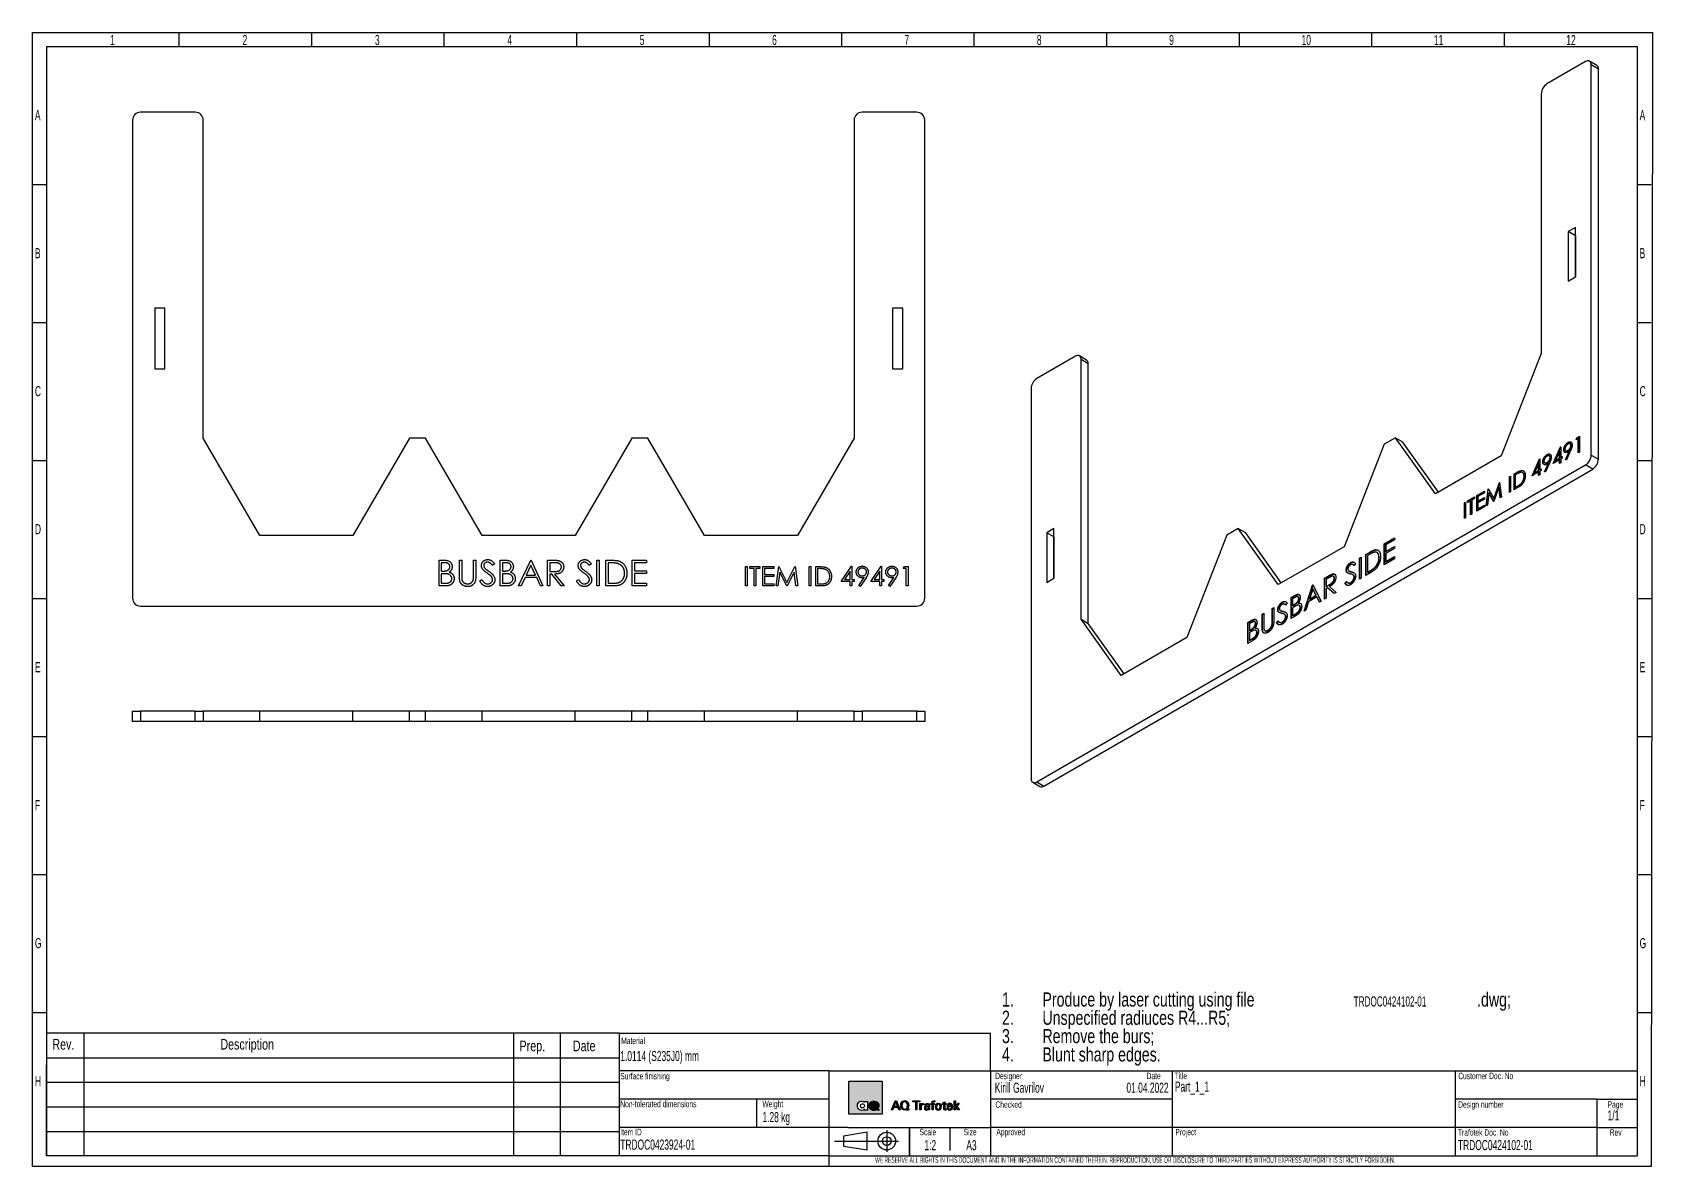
# Model space of a CAD drawing. Header units: millimetres. Extents: x 10 to 411, y 8 to 288.
import ezdxf

# ---------------------------------------------------------------- set-up
doc = ezdxf.new("R2010")
doc.units = ezdxf.units.MM
for name, color, linetype in [('DIMENSIONS', 124, 'Continuous'), ('LOGOBLACK', 7, 'Continuous'), ('LOGORED', 242, 'Continuous'), ('LOGOWHITE', 7, 'Continuous'), ('SLD-0', 179, 'Continuous')]:
    doc.layers.add(name, color=color, linetype=linetype)
doc.styles.add('SLDTEXTSTYLE0', font='TXT', dxfattribs={"width": 0.605})
doc.styles.add('SLDTEXTSTYLE1', font='TXT', dxfattribs={"width": 0.75})
doc.styles.add('SLDTEXTSTYLE2', font='TXT', dxfattribs={"width": 0.623711})
doc.styles.add('SLDTEXTSTYLE3', font='TXT', dxfattribs={"width": 0.523918})

msp = doc.modelspace()

# ---------------------------------------------------------------- texts
at = {"layer": 'SLD-0'}
for s, insert, char_height, attachment_point, style in [('1', (28.98, 287.88), 2.5, 1, 'SLDTEXTSTYLE2'), ('2', (61.73, 287.88), 2.5, 1, 'SLDTEXTSTYLE2'), ('3', (94.48, 287.88), 2.5, 1, 'SLDTEXTSTYLE2'), ('4', (127.23, 287.88), 2.5, 1, 'SLDTEXTSTYLE2'), ('5', (159.98, 287.88), 2.5, 1, 'SLDTEXTSTYLE2'), ('6', (192.73, 287.88), 2.5, 1, 'SLDTEXTSTYLE2'), ('7', (225.48, 287.88), 2.5, 1, 'SLDTEXTSTYLE2'), ('8', (258.23, 287.88), 2.5, 1, 'SLDTEXTSTYLE2'), ('9', (290.98, 287.88), 2.5, 1, 'SLDTEXTSTYLE2'), ('10', (323.73, 287.88), 2.5, 1, 'SLDTEXTSTYLE2'), ('11', (356.48, 287.88), 2.5, 1, 'SLDTEXTSTYLE2'), ('12', (389.23, 287.88), 2.5, 1, 'SLDTEXTSTYLE2'), ('A', (10.36, 269.28), 2.5, 1, 'SLDTEXTSTYLE2'), ('A', (407.36, 269.28), 2.5, 1, 'SLDTEXTSTYLE2'), ('B', (10.36, 235.15), 2.5, 1, 'SLDTEXTSTYLE2'), ('B', (407.36, 235.15), 2.5, 1, 'SLDTEXTSTYLE2'), ('C', (10.36, 201.03), 2.5, 1, 'SLDTEXTSTYLE2'), ('C', (407.36, 201.03), 2.5, 1, 'SLDTEXTSTYLE2'), ('D', (10.36, 166.9), 2.5, 1, 'SLDTEXTSTYLE2'), ('D', (407.36, 166.9), 2.5, 1, 'SLDTEXTSTYLE2'), ('E', (10.36, 132.78), 2.5, 1, 'SLDTEXTSTYLE2'), ('E', (407.36, 132.78), 2.5, 1, 'SLDTEXTSTYLE2'), ('F', (10.36, 98.65), 2.5, 1, 'SLDTEXTSTYLE2'), ('F', (407.36, 98.65), 2.5, 1, 'SLDTEXTSTYLE2'), ('G', (10.36, 64.53), 2.5, 1, 'SLDTEXTSTYLE2'), ('G', (407.36, 64.53), 2.5, 1, 'SLDTEXTSTYLE2'), ('Rev.', (14.67, 39.6), 2.646, 1, 'SLDTEXTSTYLE1'), ('Description', (56.23, 39.6), 2.6458, 1, 'SLDTEXTSTYLE1'), ('Prep.', (130.25, 39.19), 2.646, 1, 'SLDTEXTSTYLE1'), ('Date', (143.45, 39.19), 2.646, 1, 'SLDTEXTSTYLE1'), ('1.0114 (S235J0) mm', (155.17, 36.62), 2.5, 1, 'SLDTEXTSTYLE2'), ('Material', (155.4, 39.91), 1.587, 1, 'SLDTEXTSTYLE2'), ('H', (10.36, 30.4), 2.5, 1, 'SLDTEXTSTYLE2'), ('Surface finishing', (155.17, 31.18), 1.5875, 1, 'SLDTEXTSTYLE2'), ('Kirill Gavrilov', (247.83, 28.78), 2.5, 1, 'SLDTEXTSTYLE2'), ('Designer', (247.93, 31.23), 1.587, 1, 'SLDTEXTSTYLE2'), ('01.04.2022', (290.83, 28.78), 2.5, 3, 'SLDTEXTSTYLE2'), ('Date', (285.38, 31.23), 1.587, 1, 'SLDTEXTSTYLE2'), ('Title', (292.28, 31.23), 1.587, 1, 'SLDTEXTSTYLE2'), ('Part_1_1', (292.38, 29.05), 2.5, 1, 'SLDTEXTSTYLE2'), ('Customer Doc. No', (362.48, 31.23), 1.5875, 1, 'SLDTEXTSTYLE2'), ('H', (407.36, 30.4), 2.5, 1, 'SLDTEXTSTYLE2'), ('Non-tolerated dimensions', (155.17, 24.3), 1.5875, 1, 'SLDTEXTSTYLE2'), ('Weight', (190.34, 24.3), 1.587, 1, 'SLDTEXTSTYLE2'), ('Checked', (247.99, 24.15), 1.587, 1, 'SLDTEXTSTYLE2'), ('Design number', (362.48, 24.16), 1.5875, 1, 'SLDTEXTSTYLE2'), ('Page', (399.44, 24.16), 1.587, 1, 'SLDTEXTSTYLE2'), ('1.28 kg', (190.34, 21.51), 2.5, 1, 'SLDTEXTSTYLE2'), ('1/1', (399.44, 21.96), 2.5, 1, 'SLDTEXTSTYLE2'), ('Item ID', (155.17, 17.36), 1.587, 1, 'SLDTEXTSTYLE2'), ('Scale', (231.28, 17.35), 1.587, 2, 'SLDTEXTSTYLE2'), ('Size', (241.73, 17.35), 1.587, 2, 'SLDTEXTSTYLE2'), ('Approved', (248.23, 17.35), 1.587, 1, 'SLDTEXTSTYLE2'), ('Project', (292.5, 17.35), 1.587, 1, 'SLDTEXTSTYLE2'), ('Trafotek Doc. No', (362.41, 17.26), 1.5875, 1, 'SLDTEXTSTYLE2'), ('Rev', (399.96, 17.26), 1.587, 1, 'SLDTEXTSTYLE2'), ('TRDOC0423924-01', (155.17, 14.71), 2.5, 1, 'SLDTEXTSTYLE2'), ('1:2', (231.86, 14.57), 2.5, 2, 'SLDTEXTSTYLE2'), ('A3', (242.06, 14.57), 2.5, 2, 'SLDTEXTSTYLE2'), ('TRDOC0424102-01', (362.41, 14.59), 2.5, 1, 'SLDTEXTSTYLE2'), ('WE RESERVE ALL RIGHTS IN THIS DOCUMENT AND IN THE INFORMATION CONTAINED THEREIN. REPRODUCTION, USE OR DISCLOSURE TO THIRD PARTIES WITHOUT EXPRESS AUTHORITY IS STRICTLY FORBIDDEN.', (218.23, 10.35), 1.4, 1, 'SLDTEXTSTYLE3')]:
    msp.add_mtext(s, dxfattribs=dict(at, insert=insert, char_height=char_height, attachment_point=attachment_point, style=style))

# ---------------------------------------------------------------- blocks, each defined once
blk = doc.blocks.new('Block1')
at = {"layer": 'SLD-0'}
for p, q in [((226.18, 17.65), (220.35, 16.72)), ((220.35, 16.72), (220.35, 14.22)), ((226.18, 13.29), (226.18, 17.65)), ((231.06, 18.21), (231.06, 12.79)), ((218.15, 15.47), (233.99, 15.47)), ((220.35, 14.22), (226.18, 13.29))]:
    blk.add_line(p, q, dxfattribs=at)
for radius in [2.18, 1.09]:
    blk.add_circle((231.06, 15.47), radius, dxfattribs=at)
blk = doc.blocks.new('AQ_Trafotek_Block')
at = {"layer": 'LOGOBLACK'}
h = blk.add_hatch(color=256, dxfattribs=at)
h.paths.add_polyline_path([(735, -337), (684, -460), (702, -460), (716, -428), (772, -428), (785, -460), (805, -460), (754, -337)], flags=0)
h.paths.add_polyline_path([(767, -414), (721, -414), (744, -355)], flags=0)
h = blk.add_hatch(color=256, dxfattribs=at)
edge = h.paths.add_edge_path(flags=0)
edge.add_spline(control_points=[(902, -448), (925, -428), (924, -386), (913, -350), (885, -330), (843, -337), (824, -353), (811, -381), (811, -412), (819, -437), (836, -456), (859, -464), (875, -463), (886, -460)], knot_values=[0, 0, 0, 0, 0.162892, 0.228963, 0.366562, 0.432634, 0.478693, 0.554572, 0.661574, 0.700725, 0.750248, 0.805808, 1, 1, 1, 1], weights=[1, 1, 1, 1, 1, 1, 1, 1, 1, 1, 1, 1, 1, 1], degree=3, periodic=0)
edge.add_line((886, -460), (930, -460))
edge.add_line((930, -460), (930, -448))
edge.add_line((930, -448), (902, -448))
edge = h.paths.add_edge_path(flags=0)
edge.add_spline(control_points=[(830, -399), (831, -384), (835, -357), (875, -343), (903, -365), (907, -405), (896, -446), (857, -453), (833, -431), (830, -411), (830, -399)], knot_values=[0, 0, 0, 0, 0.157283, 0.255803, 0.385488, 0.51687, 0.669308, 0.768318, 0.880169, 1, 1, 1, 1], weights=[1, 1, 1, 1, 1, 1, 1, 1, 1, 1, 1], degree=3, periodic=0)
for points in [[(977, -337), (977, -352), (1019, -352), (1019, -460), (1035, -460), (1035, -352), (1077, -352), (1077, -337)], [(1617, -375), (1597, -375), (1565, -409), (1565, -336), (1549, -336), (1549, -460), (1565, -460), (1565, -414), (1599, -460), (1620, -460), (1582, -411)]]:
    blk.add_hatch(color=256, dxfattribs=at).paths.add_polyline_path(points, flags=0)
h = blk.add_hatch(color=256, dxfattribs=at)
edge = h.paths.add_edge_path(flags=0)
edge.add_spline(control_points=[(1093, -411), (1095, -398), (1104, -386), (1123, -390), (1124, -390)], knot_values=[0, 0, 0, 0, 0.813923, 1, 1, 1, 1], weights=[1, 1, 1, 1, 1], degree=3, periodic=0)
edge.add_line((1124, -390), (1124, -375))
edge.add_spline(control_points=[(1124, -375), (1122, -374), (1101, -372), (1094, -389), (1093, -389)], knot_values=[0, 0, 0, 0, 0.625611, 1, 1, 1, 1], weights=[1, 1, 1, 1, 1], degree=3, periodic=0)
edge.add_line((1093, -389), (1093, -375))
edge.add_line((1093, -375), (1077, -375))
edge.add_line((1077, -375), (1077, -460))
edge.add_line((1077, -460), (1093, -460))
edge.add_line((1093, -460), (1093, -411))
h = blk.add_hatch(color=256, dxfattribs=at)
edge = h.paths.add_edge_path(flags=0)
edge.add_spline(control_points=[(1158, -397), (1160, -392), (1160, -382), (1195, -384), (1194, -406), (1194, -407)], knot_values=[0, 0, 0, 0, 0.487725, 0.720185, 1, 1, 1, 1], weights=[1, 1, 1, 1, 1, 1], degree=3, periodic=0)
edge.add_spline(control_points=[(1194, -407), (1165, -407), (1137, -410), (1137, -456), (1168, -466), (1185, -460), (1194, -448)], knot_values=[0, 0, 0, 0, 0.449684, 0.619999, 0.797809, 1, 1, 1, 1], weights=[1, 1, 1, 1, 1, 1, 1], degree=3, periodic=0)
edge.add_line((1194, -448), (1194, -460))
edge.add_line((1194, -460), (1209, -460))
edge.add_line((1209, -460), (1209, -392))
edge.add_spline(control_points=[(1209, -392), (1207, -380), (1190, -372), (1161, -371), (1143, -383), (1142, -397)], knot_values=[0, 0, 0, 0, 0.347593, 0.579527, 1, 1, 1, 1], weights=[1, 1, 1, 1, 1, 1], degree=3, periodic=0)
edge.add_line((1142, -397), (1158, -397))
edge = h.paths.add_edge_path(flags=0)
edge.add_spline(control_points=[(1193, -429), (1193, -436), (1187, -447), (1175, -452), (1159, -450), (1152, -438), (1155, -425), (1169, -418), (1186, -418), (1193, -418)], knot_values=[0, 0, 0, 0, 0.162836, 0.30852, 0.429135, 0.541088, 0.645395, 0.79804, 1, 1, 1, 1], weights=[1, 1, 1, 1, 1, 1, 1, 1, 1, 1], degree=3, periodic=0)
edge.add_line((1193, -418), (1193, -429))
h = blk.add_hatch(color=256, dxfattribs=at)
edge = h.paths.add_edge_path(flags=0)
edge.add_line((1258, -375), (1258, -357))
edge.add_spline(control_points=[(1258, -357), (1258, -355), (1260, -351), (1264, -349), (1266, -349)], knot_values=[0, 0, 0, 0, 0.493872, 1, 1, 1, 1], weights=[1, 1, 1, 1, 1], degree=3, periodic=0)
edge.add_line((1266, -349), (1280, -349))
edge.add_line((1280, -349), (1280, -337))
edge.add_spline(control_points=[(1280, -337), (1271, -334), (1247, -334), (1243, -351), (1243, -357)], knot_values=[0, 0, 0, 0, 0.724944, 1, 1, 1, 1], weights=[1, 1, 1, 1, 1], degree=3, periodic=0)
edge.add_line((1243, -357), (1243, -375))
edge.add_line((1243, -375), (1225, -375))
edge.add_line((1225, -375), (1225, -386))
edge.add_line((1225, -386), (1243, -386))
edge.add_line((1243, -386), (1243, -460))
edge.add_line((1243, -460), (1258, -460))
edge.add_line((1258, -460), (1258, -386))
edge.add_line((1258, -386), (1278, -386))
edge.add_line((1278, -386), (1278, -375))
edge.add_line((1278, -375), (1258, -375))
h = blk.add_hatch(color=256, dxfattribs=at)
edge = h.paths.add_edge_path(flags=0)
edge.add_spline(control_points=[(1288, -418), (1288, -431), (1297, -456), (1329, -466), (1364, -456), (1378, -423), (1369, -382), (1336, -369), (1298, -378), (1288, -402), (1288, -418)], knot_values=[0, 0, 0, 0, 0.130361, 0.249388, 0.355922, 0.49512, 0.618471, 0.746102, 0.840269, 1, 1, 1, 1], weights=[1, 1, 1, 1, 1, 1, 1, 1, 1, 1, 1], degree=3, periodic=0)
edge = h.paths.add_edge_path(flags=0)
edge.add_spline(control_points=[(1305, -418), (1305, -408), (1308, -391), (1333, -381), (1356, -393), (1357, -419), (1353, -445), (1328, -455), (1308, -442), (1305, -426), (1305, -418)], knot_values=[0, 0, 0, 0, 0.147742, 0.256769, 0.373643, 0.506367, 0.655125, 0.753769, 0.87571, 1, 1, 1, 1], weights=[1, 1, 1, 1, 1, 1, 1, 1, 1, 1, 1], degree=3, periodic=0)
h = blk.add_hatch(color=256, dxfattribs=at)
edge = h.paths.add_edge_path(flags=0)
edge.add_line((1401, -386), (1401, -445))
edge.add_spline(control_points=[(1401, -445), (1401, -450), (1405, -464), (1427, -461), (1436, -460)], knot_values=[0, 0, 0, 0, 0.293253, 1, 1, 1, 1], weights=[1, 1, 1, 1, 1], degree=3, periodic=0)
edge.add_line((1436, -460), (1436, -448))
edge.add_spline(control_points=[(1436, -448), (1431, -449), (1420, -450), (1417, -443), (1417, -440)], knot_values=[0, 0, 0, 0, 0.687979, 1, 1, 1, 1], weights=[1, 1, 1, 1, 1], degree=3, periodic=0)
edge.add_line((1417, -440), (1417, -386))
edge.add_line((1417, -386), (1435, -386))
edge.add_line((1435, -386), (1435, -375))
edge.add_line((1435, -375), (1417, -375))
edge.add_line((1417, -375), (1417, -351))
edge.add_line((1417, -351), (1401, -357))
edge.add_line((1401, -357), (1401, -375))
edge.add_line((1401, -375), (1385, -375))
edge.add_line((1385, -375), (1385, -386))
edge.add_line((1385, -386), (1401, -386))
h = blk.add_hatch(color=256, dxfattribs=at)
edge = h.paths.add_edge_path(flags=0)
edge.add_line((1464, -420), (1527, -420))
edge.add_spline(control_points=[(1527, -420), (1527, -399), (1521, -379), (1488, -369), (1455, -380), (1447, -418), (1454, -455), (1496, -469), (1525, -454), (1526, -434)], knot_values=[0, 0, 0, 0, 0.169898, 0.269728, 0.391341, 0.544509, 0.675963, 0.800633, 1, 1, 1, 1], weights=[1, 1, 1, 1, 1, 1, 1, 1, 1, 1], degree=3, periodic=0)
edge.add_line((1526, -434), (1510, -434))
edge.add_spline(control_points=[(1510, -434), (1510, -447), (1478, -459), (1464, -438), (1464, -420)], knot_values=[0, 0, 0, 0, 0.399735, 1, 1, 1, 1], weights=[1, 1, 1, 1, 1], degree=3, periodic=0)
edge = h.paths.add_edge_path(flags=0)
edge.add_line((1510, -409), (1465, -409))
edge.add_spline(control_points=[(1465, -409), (1465, -390), (1496, -375), (1510, -394), (1510, -409)], knot_values=[0, 0, 0, 0, 0.515872, 1, 1, 1, 1], weights=[1, 1, 1, 1, 1], degree=3, periodic=0)
at = {"layer": 'LOGORED'}
h = blk.add_hatch(color=256, dxfattribs=at)
h.paths.add_polyline_path([(100, -66), (100, -522), (557, -522), (557, -66)], flags=0)
edge = h.paths.add_edge_path(flags=0)
edge.add_line((489, -467), (481, -460))
edge.add_spline(control_points=[(481, -460), (481, -460), (450, -477), (385, -452), (374, -401), (390, -360), (426, -336), (491, -342), (527, -410), (500, -442), (499, -443)], knot_values=[0, 0, 0, 0, 0.13222, 0.219258, 0.380346, 0.473973, 0.591834, 0.699915, 0.828497, 1, 1, 1, 1], weights=[1, 1, 1, 1, 1, 1, 1, 1, 1, 1, 1], degree=3, periodic=0)
edge.add_line((499, -443), (522, -467))
edge.add_line((522, -467), (489, -467))
edge = h.paths.add_edge_path(flags=0)
edge.add_line((313, -466), (313, -452))
edge.add_spline(control_points=[(313, -452), (312, -452), (300, -468), (254, -468), (221, -442), (210, -396), (238, -348), (288, -332), (312, -353), (313, -354)], knot_values=[0, 0, 0, 0, 0.09906, 0.195454, 0.327314, 0.552214, 0.641111, 0.793423, 1, 1, 1, 1], weights=[1, 1, 1, 1, 1, 1, 1, 1, 1, 1], degree=3, periodic=0)
edge.add_line((313, -354), (313, -344))
edge.add_line((313, -344), (356, -344))
edge.add_line((356, -344), (356, -466))
edge.add_line((356, -466), (313, -466))
h = blk.add_hatch(color=256, dxfattribs=at)
edge = h.paths.add_edge_path(flags=0)
edge.add_spline(control_points=[(475, -418), (475, -418), (483, -407), (474, -385), (462, -375), (445, -373), (432, -379), (422, -388), (418, -411), (437, -435), (456, -431), (457, -431)], knot_values=[0, 0, 0, 0, 0.117515, 0.198973, 0.296883, 0.449973, 0.507573, 0.571323, 0.70267, 0.849661, 1, 1, 1, 1], weights=[1, 1, 1, 1, 1, 1, 1, 1, 1, 1, 1, 1], degree=3, periodic=0)
edge.add_line((457, -431), (443, -415))
edge.add_line((443, -415), (466, -411))
edge.add_line((466, -411), (475, -418))
at = {"layer": 'LOGOWHITE'}
h = blk.add_hatch(color=256, dxfattribs=at)
edge = h.paths.add_edge_path(flags=0)
edge.add_spline(control_points=[(499, -443), (500, -442), (527, -410), (491, -342), (426, -336), (390, -360), (374, -401), (385, -452), (450, -477), (481, -460), (481, -460)], knot_values=[0, 0, 0, 0, 0.171503, 0.300085, 0.408166, 0.526027, 0.619654, 0.780742, 0.86778, 1, 1, 1, 1], weights=[1, 1, 1, 1, 1, 1, 1, 1, 1, 1, 1], degree=3, periodic=0)
edge.add_line((481, -460), (489, -467))
edge.add_line((489, -467), (522, -467))
edge.add_line((522, -467), (499, -443))
edge = h.paths.add_edge_path(flags=0)
edge.add_line((443, -415), (457, -431))
edge.add_spline(control_points=[(457, -431), (456, -431), (437, -435), (418, -411), (422, -388), (432, -379), (445, -373), (462, -375), (474, -385), (483, -407), (475, -418), (475, -418)], knot_values=[0, 0, 0, 0, 0.150339, 0.29733, 0.428677, 0.492427, 0.550027, 0.703117, 0.801027, 0.882485, 1, 1, 1, 1], weights=[1, 1, 1, 1, 1, 1, 1, 1, 1, 1, 1, 1], degree=3, periodic=0)
edge.add_line((475, -418), (466, -411))
edge.add_line((466, -411), (443, -415))
at = {"color": 7, "linetype": 'Continuous', "lineweight": 18}
for p, q in [((499, -443), (522, -467)), ((481, -460), (489, -467)), ((489, -467), (522, -467))]:
    blk.add_line(p, q, dxfattribs=at)
at = {"layer": 'LOGOBLACK'}
for p, q in [((684, -460), (735, -337)), ((716, -428), (702, -460)), ((772, -428), (716, -428)), ((721, -414), (744, -355)), ((767, -414), (721, -414)), ((735, -337), (754, -337)), ((744, -355), (767, -414)), ((754, -337), (805, -460)), ((785, -460), (772, -428)), ((977, -337), (1077, -337)), ((977, -352), (977, -337)), ((1019, -352), (977, -352)), ((1019, -460), (1019, -352)), ((1077, -352), (1035, -352)), ((1035, -352), (1035, -460)), ((1077, -337), (1077, -352)), ((1077, -460), (1077, -375)), ((1077, -375), (1093, -375)), ((1093, -375), (1093, -389)), ((1093, -411), (1093, -460)), ((1124, -375), (1124, -390)), ((1158, -397), (1142, -397)), ((1193, -418), (1193, -429)), ((1209, -392), (1209, -460)), ((1225, -386), (1225, -375)), ((1225, -375), (1243, -375)), ((1243, -386), (1225, -386)), ((1243, -375), (1243, -357)), ((1243, -460), (1243, -386)), ((1258, -375), (1258, -357)), ((1258, -375), (1278, -375)), ((1278, -386), (1258, -386)), ((1258, -386), (1258, -460)), ((1280, -349), (1266, -349)), ((1278, -375), (1278, -386)), ((1280, -337), (1280, -349)), ((1385, -386), (1385, -375)), ((1385, -375), (1401, -375)), ((1401, -386), (1385, -386)), ((1401, -357), (1417, -351)), ((1401, -375), (1401, -357)), ((1401, -386), (1401, -445)), ((1417, -351), (1417, -375)), ((1417, -375), (1435, -375)), ((1435, -386), (1417, -386)), ((1417, -386), (1417, -440)), ((1435, -375), (1435, -386)), ((1527, -420), (1464, -420)), ((1510, -409), (1465, -409)), ((1510, -434), (1526, -434)), ((1549, -336), (1565, -336)), ((1549, -460), (1549, -336)), ((1565, -336), (1565, -409)), ((1597, -375), (1565, -409)), ((1599, -460), (1565, -414)), ((1565, -414), (1565, -460)), ((1617, -375), (1582, -411)), ((1582, -411), (1620, -460)), ((1617, -375), (1597, -375)), ((702, -460), (684, -460)), ((805, -460), (785, -460)), ((886, -460), (930, -460)), ((902, -448), (930, -448)), ((930, -460), (930, -448)), ((1035, -460), (1019, -460)), ((1093, -460), (1077, -460)), ((1194, -460), (1194, -448)), ((1209, -460), (1194, -460)), ((1258, -460), (1243, -460)), ((1436, -448), (1436, -460)), ((1565, -460), (1549, -460)), ((1620, -460), (1599, -460))]:
    blk.add_line(p, q, dxfattribs=at)
for points, knots in [([(886, -460), (875, -463), (859, -464), (836, -456), (819, -437), (811, -412), (811, -381), (824, -353), (843, -337), (885, -330), (913, -350), (924, -386), (925, -428), (902, -448)], [0, 0, 0, 0, 0.194192, 0.249752, 0.299275, 0.338426, 0.445428, 0.521307, 0.567366, 0.633438, 0.771037, 0.837108, 1, 1, 1, 1]), ([(830, -399), (831, -384), (835, -357), (875, -343), (903, -365), (907, -405), (896, -446), (857, -453), (833, -431), (830, -411), (830, -399)], [0, 0, 0, 0, 0.157283, 0.255803, 0.385488, 0.51687, 0.669308, 0.768318, 0.880169, 1, 1, 1, 1]), ([(1093, -389), (1094, -389), (1101, -372), (1122, -374), (1124, -375)], [0, 0, 0, 0, 0.374389, 1, 1, 1, 1]), ([(1124, -390), (1123, -390), (1104, -386), (1095, -398), (1093, -411)], [0, 0, 0, 0, 0.186077, 1, 1, 1, 1]), ([(1194, -407), (1165, -407), (1137, -410), (1137, -456), (1168, -466), (1185, -460), (1194, -448)], [0, 0, 0, 0, 0.449684, 0.619999, 0.797809, 1, 1, 1, 1]), ([(1142, -397), (1143, -383), (1161, -371), (1190, -372), (1207, -380), (1209, -392)], [0, 0, 0, 0, 0.420473, 0.652407, 1, 1, 1, 1]), ([(1193, -418), (1186, -418), (1169, -418), (1155, -425), (1152, -438), (1159, -450), (1175, -452), (1187, -447), (1193, -436), (1193, -429)], [0, 0, 0, 0, 0.20196, 0.354605, 0.458912, 0.570865, 0.69148, 0.837164, 1, 1, 1, 1]), ([(1194, -407), (1194, -406), (1195, -384), (1160, -382), (1160, -392), (1158, -397)], [0, 0, 0, 0, 0.279815, 0.512275, 1, 1, 1, 1]), ([(1243, -357), (1243, -351), (1247, -334), (1271, -334), (1280, -337)], [0, 0, 0, 0, 0.275056, 1, 1, 1, 1]), ([(1258, -357), (1258, -355), (1260, -351), (1264, -349), (1266, -349)], [0, 0, 0, 0, 0.493872, 1, 1, 1, 1]), ([(1288, -418), (1288, -402), (1298, -378), (1336, -369), (1369, -382), (1378, -423), (1364, -456), (1329, -466), (1297, -456), (1288, -431), (1288, -418)], [0, 0, 0, 0, 0.159731, 0.253898, 0.381529, 0.50488, 0.644078, 0.750612, 0.869639, 1, 1, 1, 1]), ([(1305, -418), (1305, -408), (1308, -391), (1333, -381), (1356, -393), (1357, -419), (1353, -445), (1328, -455), (1308, -442), (1305, -426), (1305, -418)], [0, 0, 0, 0, 0.147742, 0.256769, 0.373643, 0.506367, 0.655125, 0.753769, 0.87571, 1, 1, 1, 1]), ([(1401, -445), (1401, -450), (1405, -464), (1427, -461), (1436, -460)], [0, 0, 0, 0, 0.293253, 1, 1, 1, 1]), ([(1417, -440), (1417, -443), (1420, -450), (1431, -449), (1436, -448)], [0, 0, 0, 0, 0.312021, 1, 1, 1, 1]), ([(1527, -420), (1527, -399), (1521, -379), (1488, -369), (1455, -380), (1447, -418), (1454, -455), (1496, -469), (1525, -454), (1526, -434)], [0, 0, 0, 0, 0.169898, 0.269728, 0.391341, 0.544509, 0.675963, 0.800633, 1, 1, 1, 1]), ([(1510, -434), (1510, -447), (1478, -459), (1464, -438), (1464, -420)], [0, 0, 0, 0, 0.399735, 1, 1, 1, 1]), ([(1465, -409), (1465, -390), (1496, -375), (1510, -394), (1510, -409)], [0, 0, 0, 0, 0.515872, 1, 1, 1, 1])]:
    blk.add_open_spline(points, degree=3, knots=knots, dxfattribs=at)
at = {"layer": 'LOGORED'}
for p, q in [((100, -66), (557, -66)), ((100, -522), (100, -66)), ((557, -66), (557, -522)), ((466, -411), (443, -415)), ((443, -415), (457, -431)), ((475, -418), (466, -411)), ((557, -522), (100, -522))]:
    blk.add_line(p, q, dxfattribs=at)
at = {"layer": 'LOGORED', "linetype": 'Continuous'}
blk.add_ellipse((287, -404), major_axis=(3.9, -27.3), ratio=0.991275, dxfattribs=at)
at = {"layer": 'LOGORED'}
blk.add_open_spline([(457, -431), (456, -431), (437, -435), (418, -411), (422, -388), (432, -379), (445, -373), (462, -375), (474, -385), (483, -407), (475, -418), (475, -418)], degree=3, knots=[0, 0, 0, 0, 0.150339, 0.29733, 0.428677, 0.492427, 0.550027, 0.703117, 0.801027, 0.882485, 1, 1, 1, 1], dxfattribs=at)
at = {"layer": 'LOGOWHITE'}
for p, q in [((313, -354), (313, -344)), ((313, -344), (356, -344)), ((356, -344), (356, -466)), ((313, -466), (313, -452)), ((356, -466), (313, -466))]:
    blk.add_line(p, q, dxfattribs=at)
for points, knots in [([(313, -452), (312, -452), (300, -468), (254, -468), (221, -442), (210, -396), (238, -348), (288, -332), (312, -353), (313, -354)], [0, 0, 0, 0, 0.09906, 0.195454, 0.327314, 0.552214, 0.641111, 0.793423, 1, 1, 1, 1]), ([(481, -460), (481, -460), (450, -477), (385, -452), (374, -401), (390, -360), (426, -336), (491, -342), (527, -410), (500, -442), (499, -443)], [0, 0, 0, 0, 0.13222, 0.219258, 0.380346, 0.473973, 0.591834, 0.699915, 0.828497, 1, 1, 1, 1])]:
    blk.add_open_spline(points, degree=3, knots=knots, dxfattribs=at)
blk = doc.blocks.new('SW_NOTE_0')
at = {"layer": 'DIMENSIONS', "color": 0, "attachment_point": 1}
for s, insert, char_height, style in [('1.', (-10, 4.51), 3.5, 'SLDTEXTSTYLE1'), ('Produce by laser cutting using file', (0, 4.51), 3.5, 'SLDTEXTSTYLE1'), ('.dwg;', (107.53, 4.51), 3.5, 'SLDTEXTSTYLE1'), ('2.', (-10, -0.01), 3.5, 'SLDTEXTSTYLE1'), ('Unspecified radiuces R4...R5;', (0, -0.01), 3.5, 'SLDTEXTSTYLE1'), ('TRDOC0424102-01', (77, 3.52), 2.5, 'SLDTEXTSTYLE0'), ('3.', (-10, -4.54), 3.5, 'SLDTEXTSTYLE1'), ('Remove the burs;', (0, -4.54), 3.5, 'SLDTEXTSTYLE1'), ('4.', (-10, -9.07), 3.5, 'SLDTEXTSTYLE1'), ('Blunt sharp edges.', (0, -9.07), 3.5, 'SLDTEXTSTYLE1')]:
    blk.add_mtext(s, dxfattribs=dict(at, insert=insert, char_height=char_height, style=style))

# ---------------------------------------------------------------- linework, layer by layer
at = {"color": 7, "linetype": 'Continuous', "lineweight": 25}
for p, q in [((393.98, 281.27), (384.43, 275.76)), ((396.75, 280.35), (394.98, 281.37)), ((395.39, 183.98), (395.39, 280.45)), ((397.16, 279.43), (395.39, 280.45)), ((397.16, 182.96), (397.16, 279.43)), ((383.02, 273.31), (383.02, 209.09)), ((50.01, 268.77), (36.51, 268.77)), ((228.51, 268.77), (215.01, 268.77)), ((34.51, 266.77), (34.51, 148.62)), ((52.01, 188.12), (52.01, 266.77)), ((213.01, 266.77), (213.01, 188.12)), ((230.51, 148.62), (230.51, 266.77)), ((391.52, 240.29), (389.72, 239.25)), ((389.72, 239.25), (389.72, 227)), ((391.49, 238.23), (389.72, 239.25)), ((391.52, 238.25), (391.49, 238.23)), ((391.49, 238.23), (391.49, 228.02)), ((391.52, 228.04), (391.52, 240.29)), ((389.72, 227), (391.52, 228.04)), ((39.99, 220.32), (39.99, 205.32)), ((42.54, 220.32), (39.99, 220.32)), ((42.54, 205.32), (42.54, 220.32)), ((222.49, 220.32), (222.49, 205.32)), ((225.04, 220.32), (222.49, 220.32)), ((225.04, 205.32), (225.04, 220.32)), ((270.53, 207.48), (268.76, 208.5)), ((383.02, 209.09), (373.12, 183.78)), ((39.99, 205.32), (42.54, 205.32)), ((222.49, 205.32), (225.04, 205.32)), ((267.76, 208.4), (258.21, 202.89)), ((269.17, 143.37), (269.17, 207.59)), ((270.94, 206.57), (269.17, 207.59)), ((270.94, 142.35), (270.94, 206.57)), ((256.8, 200.44), (256.8, 103.97)), ((391.83, 188.26), (392.46, 188.62)), ((391.92, 188.21), (392.46, 188.52)), ((392.46, 188.62), (392.46, 184.73)), ((66.01, 164.12), (52.01, 188.12)), ((103.01, 188.12), (89.01, 164.12)), ((107.01, 188.12), (103.01, 188.12)), ((121.01, 164.12), (107.01, 188.12)), ((158.01, 188.12), (144.01, 164.12)), ((162.01, 188.12), (158.01, 188.12)), ((176.01, 164.12), (162.01, 188.12)), ((213.01, 188.12), (199.01, 164.12)), ((344.13, 186.64), (334.23, 161.32)), ((346.96, 188.27), (344.13, 186.64)), ((356.85, 174.39), (346.96, 188.27)), ((346.96, 188.27), (348.72, 187.25)), ((357.59, 174.81), (348.72, 187.25)), ((385.94, 181.87), (387.78, 186.02)), ((386.09, 181.95), (387.84, 185.91)), ((387.53, 184.88), (386.53, 182.61)), ((387.62, 184.82), (387.53, 184.88)), ((387.53, 183.19), (387.53, 184.88)), ((387.62, 183.14), (387.62, 184.82)), ((387.78, 186.02), (387.84, 186.05)), ((387.84, 185.98), (387.78, 186.02)), ((387.84, 186.05), (387.84, 183.36)), ((388.66, 185.24), (388.57, 185.29)), ((389.02, 182.84), (389.96, 184.96)), ((389.05, 185.1), (389.16, 185.03)), ((389.12, 182.82), (390.04, 184.91)), ((390.3, 185.14), (389.26, 182.79)), ((389.73, 187.05), (389.64, 187.1)), ((389.75, 185.11), (389.66, 185.16)), ((390.04, 184.91), (389.96, 184.96)), ((390.3, 186.69), (390.19, 186.76)), ((390.47, 186.3), (390.38, 186.35)), ((391.64, 187.75), (391.83, 188.26)), ((392.15, 188.05), (391.64, 187.75)), ((391.77, 187.83), (391.92, 188.21)), ((391.92, 188.21), (391.83, 188.26)), ((392.15, 184.56), (392.15, 188.05)), ((392.24, 188), (392.15, 188.05)), ((392.46, 184.73), (392.15, 184.56)), ((392.24, 184.61), (392.24, 188)), ((258.21, 103.15), (393.98, 181.53)), ((259.98, 102.13), (395.75, 180.51)), ((373.12, 183.78), (356.85, 174.39)), ((380.76, 178.88), (382.59, 183.03)), ((380.9, 178.96), (382.66, 182.92)), ((382.35, 181.88), (381.35, 179.62)), ((382.35, 180.2), (382.35, 181.88)), ((382.44, 181.83), (382.35, 181.88)), ((382.44, 180.15), (382.44, 181.83)), ((382.59, 183.03), (382.66, 183.06)), ((382.66, 182.99), (382.59, 183.03)), ((382.66, 183.06), (382.66, 180.37)), ((382.66, 180.37), (383.04, 180.59)), ((382.74, 180.32), (383.04, 180.49)), ((383.04, 180.59), (383.04, 180.2)), ((383.48, 182.24), (383.39, 182.3)), ((383.84, 179.85), (384.78, 181.97)), ((383.86, 182.1), (383.97, 182.04)), ((383.94, 179.83), (384.86, 181.92)), ((385.12, 182.15), (384.08, 179.8)), ((384.55, 184.05), (384.46, 184.11)), ((384.57, 182.12), (384.48, 182.17)), ((384.86, 181.92), (384.78, 181.97)), ((385.12, 183.7), (385.01, 183.77)), ((385.29, 183.31), (385.2, 183.36)), ((387.53, 182.79), (385.94, 181.87)), ((386.53, 182.61), (387.53, 183.19)), ((386.62, 182.56), (386.53, 182.61)), ((386.62, 182.56), (387.62, 183.14)), ((387.62, 183.14), (387.53, 183.19)), ((387.53, 181.89), (387.53, 182.79)), ((387.62, 182.74), (387.53, 182.79)), ((387.84, 182.07), (387.53, 181.89)), ((387.62, 181.94), (387.62, 182.74)), ((387.84, 183.36), (388.23, 183.59)), ((387.92, 183.31), (387.84, 183.36)), ((388.23, 183.19), (387.84, 182.96)), ((387.84, 182.96), (387.84, 182.07)), ((387.92, 183.31), (388.23, 183.48)), ((388.23, 183.59), (388.23, 183.19)), ((389.26, 182.79), (389.02, 182.84)), ((395.75, 180.51), (393.98, 181.53)), ((395.39, 183.98), (397.16, 182.96)), ((371.28, 173.2), (372.67, 177.2)), ((371.37, 173.15), (372.73, 177.07)), ((372.67, 177.2), (372.71, 177.22)), ((372.72, 177.17), (372.67, 177.2)), ((372.71, 177.22), (373.16, 173.59)), ((375.14, 178.63), (375.45, 178.8)), ((375.14, 174.74), (375.14, 178.63)), ((375.23, 178.58), (375.14, 178.63)), ((375.23, 178.58), (375.45, 178.7)), ((375.23, 174.79), (375.23, 178.58)), ((375.45, 178.8), (375.45, 174.91)), ((376.31, 179.3), (376.99, 179.69)), ((376.31, 175.41), (376.31, 179.3)), ((376.4, 179.25), (376.31, 179.3)), ((376.4, 179.25), (377.08, 179.64)), ((376.4, 175.46), (376.4, 179.25)), ((376.85, 179.21), (376.61, 179.07)), ((376.61, 179.07), (376.61, 175.98)), ((377.08, 179.64), (376.99, 179.69)), ((378.05, 176.81), (377.96, 176.86)), ((378.15, 180.12), (378.06, 180.17)), ((378.5, 179.59), (378.39, 179.65)), ((378.86, 178.68), (378.77, 178.73)), ((382.35, 179.8), (380.76, 178.88)), ((381.35, 179.62), (382.35, 180.2)), ((381.44, 179.57), (381.35, 179.62)), ((381.44, 179.57), (382.44, 180.15)), ((382.44, 180.15), (382.35, 180.2)), ((382.35, 178.9), (382.35, 179.8)), ((382.44, 179.75), (382.35, 179.8)), ((382.66, 179.07), (382.35, 178.9)), ((382.44, 178.95), (382.44, 179.75)), ((382.74, 180.32), (382.66, 180.37)), ((383.04, 180.2), (382.66, 179.97)), ((382.66, 179.97), (382.66, 179.07)), ((384.08, 179.8), (383.84, 179.85)), ((364, 172.2), (364.31, 172.37)), ((364.31, 172.37), (364.31, 168.48)), ((364.78, 172.64), (366.55, 173.67)), ((365.52, 172.67), (364.78, 172.25)), ((364.78, 172.25), (364.78, 172.64)), ((364.87, 172.59), (364.78, 172.64)), ((364.87, 172.59), (366.55, 173.56)), ((364.87, 172.3), (364.87, 172.59)), ((365.52, 169.18), (365.52, 172.67)), ((365.6, 172.62), (365.52, 172.67)), ((365.6, 169.23), (365.6, 172.62)), ((366.55, 173.27), (365.82, 172.84)), ((365.82, 172.84), (365.82, 169.35)), ((366.55, 173.67), (366.55, 173.27)), ((367.07, 173.97), (368.97, 175.06)), ((367.07, 170.08), (367.07, 173.97)), ((367.16, 173.91), (367.07, 173.97)), ((367.16, 173.91), (368.97, 174.96)), ((367.16, 170.13), (367.16, 173.91)), ((368.97, 174.66), (367.37, 173.74)), ((367.37, 173.74), (367.37, 172.54)), ((367.37, 172.54), (368.97, 173.47)), ((368.97, 173.07), (367.37, 172.15)), ((367.46, 172.49), (367.37, 172.54)), ((367.46, 172.49), (368.97, 173.36)), ((368.97, 175.06), (368.97, 174.66)), ((368.97, 173.47), (368.97, 173.07)), ((369.4, 171.42), (369.85, 175.57)), ((369.5, 171.48), (369.93, 175.52)), ((370.03, 174.59), (369.71, 171.6)), ((369.85, 175.57), (369.89, 175.59)), ((369.93, 175.52), (369.85, 175.57)), ((369.89, 175.59), (371.28, 173.2)), ((371.25, 172.49), (370.03, 174.59)), ((370.12, 174.54), (370.03, 174.59)), ((371.29, 172.51), (370.12, 174.54)), ((371.32, 172.53), (371.25, 172.49)), ((371.37, 173.15), (371.28, 173.2)), ((372.53, 176.03), (371.32, 172.53)), ((372.85, 173.42), (372.53, 176.03)), ((372.62, 175.98), (372.53, 176.03)), ((372.93, 173.46), (372.62, 175.98)), ((373.16, 173.59), (372.85, 173.42)), ((375.45, 174.91), (375.14, 174.74)), ((377.35, 176.01), (376.31, 175.41)), ((376.61, 175.98), (377, 176.21)), ((376.7, 175.93), (376.61, 175.98)), ((376.7, 175.93), (377.09, 176.16)), ((377.09, 176.16), (377, 176.21)), ((364, 168.31), (364, 172.2)), ((364.09, 172.14), (364, 172.2)), ((364.31, 168.48), (364, 168.31)), ((364.09, 172.14), (364.31, 172.27)), ((364.09, 168.36), (364.09, 172.14)), ((365.82, 169.35), (365.52, 169.18)), ((368.97, 171.17), (367.07, 170.08)), ((367.37, 172.15), (367.37, 170.65)), ((367.37, 170.65), (368.97, 171.57)), ((367.46, 170.6), (367.37, 170.65)), ((367.46, 170.6), (368.97, 171.47)), ((368.97, 171.57), (368.97, 171.17)), ((369.71, 171.6), (369.4, 171.42)), ((262.47, 165.79), (260.67, 164.75)), ((260.67, 164.75), (260.67, 152.5)), ((262.44, 163.73), (260.67, 164.75)), ((262.47, 153.54), (262.47, 165.79)), ((308.06, 165.82), (305.24, 164.18)), ((317.96, 151.94), (308.06, 165.82)), ((308.06, 165.82), (309.83, 164.8)), ((318.7, 152.36), (309.83, 164.8)), ((89.01, 164.12), (66.01, 164.12)), ((144.01, 164.12), (121.01, 164.12)), ((199.01, 164.12), (176.01, 164.12)), ((262.47, 163.75), (262.44, 163.73)), ((262.44, 163.73), (262.44, 153.52)), ((305.24, 164.18), (295.34, 138.87)), ((334.23, 161.32), (317.96, 151.94)), ((342.01, 160.51), (341.93, 160.56)), ((344.2, 162.06), (346.73, 163.52)), ((344.2, 156.87), (344.2, 162.06)), ((344.29, 162.01), (344.2, 162.06)), ((344.29, 162.01), (346.73, 163.42)), ((344.29, 156.92), (344.29, 162.01)), ((346.73, 162.99), (344.6, 161.76)), ((344.6, 161.76), (344.6, 160.16)), ((344.6, 160.16), (346.73, 161.39)), ((346.73, 160.86), (344.6, 159.63)), ((344.69, 160.11), (346.73, 161.29)), ((346.73, 163.52), (346.73, 162.99)), ((346.73, 161.39), (346.73, 160.86)), ((110.33, 157.97), (111.57, 157.97)), ((110.33, 151.62), (110.33, 157.97)), ((111.67, 157.32), (110.9, 157.32)), ((110.9, 157.32), (110.9, 155.29)), ((115.37, 157.97), (115.94, 157.97)), ((115.37, 154.14), (115.37, 157.97)), ((115.94, 157.97), (115.94, 154.17)), ((118.87, 157.97), (119.44, 157.97)), ((118.87, 154.17), (118.87, 157.97)), ((119.44, 157.97), (119.44, 154.14)), ((124.08, 157.06), (123.57, 156.67)), ((125.47, 157.97), (126.71, 157.97)), ((125.47, 151.62), (125.47, 157.97)), ((126.04, 157.32), (126.04, 155.29)), ((126.81, 157.32), (126.04, 157.32)), ((130.03, 151.62), (133.04, 157.97)), ((133.07, 156.74), (131.92, 154.31)), ((133.04, 157.97), (133.12, 157.97)), ((134.19, 154.31), (133.07, 156.74)), ((133.12, 157.97), (136.05, 151.62)), ((137.19, 157.97), (138.46, 157.97)), ((137.19, 151.62), (137.19, 157.97)), ((137.76, 157.32), (137.76, 155.21)), ((138.95, 157.32), (137.76, 157.32)), ((148.02, 157.06), (147.5, 156.67)), ((149.4, 157.97), (149.97, 157.97)), ((149.4, 151.62), (149.4, 157.97)), ((149.97, 157.97), (149.97, 151.62)), ((151.6, 157.97), (152.88, 157.97)), ((151.6, 151.62), (151.6, 157.97)), ((152.62, 157.32), (152.17, 157.32)), ((152.17, 157.32), (152.17, 152.28)), ((158.11, 157.97), (161.7, 157.97)), ((158.11, 151.62), (158.11, 157.97)), ((158.68, 157.32), (158.68, 155.37)), ((161.7, 157.32), (158.68, 157.32)), ((161.7, 157.97), (161.7, 157.32)), ((186.12, 156.39), (186.55, 156.39)), ((186.12, 151.62), (186.12, 156.39)), ((186.55, 156.39), (186.55, 151.62)), ((187.22, 156.39), (189.73, 156.39)), ((187.22, 155.9), (187.22, 156.39)), ((189.73, 156.39), (189.73, 155.9)), ((190.46, 156.39), (193.14, 156.39)), ((190.46, 151.62), (190.46, 156.39)), ((193.14, 156.39), (193.14, 155.9)), ((193.76, 151.62), (194.38, 156.39)), ((194.38, 156.39), (194.44, 156.39)), ((194.44, 156.39), (196.41, 152.48)), ((196.41, 152.48), (198.37, 156.39)), ((198.37, 156.39), (198.43, 156.39)), ((198.43, 156.39), (199.07, 151.62)), ((201.88, 156.39), (202.3, 156.39)), ((201.88, 151.62), (201.88, 156.39)), ((202.3, 156.39), (202.3, 151.62)), ((203.52, 156.39), (204.49, 156.39)), ((203.52, 151.62), (203.52, 156.39)), ((209.81, 152.72), (212.41, 156.51)), ((212.41, 156.51), (212.5, 156.51)), ((212.5, 156.51), (212.5, 153.21)), ((217.14, 152.72), (219.74, 156.51)), ((219.74, 156.51), (219.83, 156.51)), ((219.83, 156.51), (219.83, 153.21)), ((225.2, 155.9), (225.48, 156.39)), ((225.48, 156.39), (226.36, 156.39)), ((226.36, 156.39), (226.36, 151.62)), ((335.95, 157.33), (335.86, 157.38)), ((336.55, 156.8), (336.44, 156.86)), ((337.06, 157.19), (336.7, 156.66)), ((338.04, 158.5), (338.44, 158.74)), ((338.04, 153.32), (338.04, 158.5)), ((338.13, 158.45), (338.04, 158.5)), ((338.13, 158.45), (338.44, 158.63)), ((338.13, 153.37), (338.13, 158.45)), ((338.44, 158.74), (338.44, 153.55)), ((339.59, 159.4), (340.5, 159.92)), ((339.59, 154.22), (339.59, 159.4)), ((339.68, 159.35), (339.59, 159.4)), ((339.68, 159.35), (340.59, 159.87)), ((339.68, 154.27), (339.68, 159.35)), ((340.31, 159.28), (340, 159.1)), ((340, 159.1), (340, 154.98)), ((340.59, 159.87), (340.5, 159.92)), ((342.48, 159.81), (342.37, 159.87)), ((342.96, 158.59), (342.88, 158.64)), ((346.73, 158.34), (344.2, 156.87)), ((344.69, 160.11), (344.6, 160.16)), ((344.6, 159.63), (344.6, 157.64)), ((344.6, 157.64), (346.73, 158.87)), ((344.69, 157.59), (344.6, 157.64)), ((344.69, 157.59), (346.73, 158.77)), ((346.73, 158.87), (346.73, 158.34)), ((110.9, 155.29), (111.28, 155.29)), ((110.9, 154.64), (110.9, 152.28)), ((111.27, 154.64), (110.9, 154.64)), ((120.42, 152.85), (120.96, 153.17)), ((126.04, 155.29), (126.42, 155.29)), ((126.04, 154.64), (126.04, 152.28)), ((126.42, 154.64), (126.04, 154.64)), ((131.62, 153.66), (130.65, 151.62)), ((134.49, 153.66), (131.62, 153.66)), ((131.92, 154.31), (134.19, 154.31)), ((135.43, 151.62), (134.49, 153.66)), ((137.76, 155.21), (138.92, 155.2)), ((137.76, 154.55), (137.76, 151.62)), ((138.22, 154.55), (137.76, 154.55)), ((140.56, 151.62), (138.22, 154.55)), ((138.93, 154.55), (141.26, 151.62)), ((144.36, 152.85), (144.89, 153.17)), ((158.68, 155.37), (161.7, 155.37)), ((158.68, 154.72), (158.68, 152.28)), ((161.7, 154.72), (158.68, 154.72)), ((161.7, 155.37), (161.7, 154.72)), ((188.26, 155.9), (187.22, 155.9)), ((188.26, 151.62), (188.26, 155.9)), ((188.69, 155.9), (188.69, 151.62)), ((189.73, 155.9), (188.69, 155.9)), ((190.89, 155.9), (190.89, 154.43)), ((193.14, 155.9), (190.89, 155.9)), ((190.89, 154.43), (193.14, 154.43)), ((190.89, 153.94), (190.89, 152.11)), ((193.14, 153.94), (190.89, 153.94)), ((193.14, 154.43), (193.14, 153.94)), ((194.64, 155.06), (194.19, 151.62)), ((196.37, 151.62), (194.64, 155.06)), ((198.18, 155.05), (196.46, 151.62)), ((198.64, 151.62), (198.18, 155.05)), ((204.29, 155.9), (203.95, 155.9)), ((203.95, 155.9), (203.95, 152.11)), ((212.07, 152.72), (209.81, 152.72)), ((212.07, 155.28), (210.65, 153.21)), ((210.65, 153.21), (212.07, 153.21)), ((212.07, 153.21), (212.07, 155.28)), ((212.07, 151.62), (212.07, 152.72)), ((212.5, 153.21), (213.05, 153.21)), ((212.5, 152.72), (212.5, 151.62)), ((213.05, 152.72), (212.5, 152.72)), ((213.05, 153.21), (213.05, 152.72)), ((214.17, 151.74), (215.5, 153.67)), ((215.98, 153.65), (214.51, 151.5)), ((219.4, 152.72), (217.14, 152.72)), ((219.4, 155.28), (217.98, 153.21)), ((217.98, 153.21), (219.4, 153.21)), ((219.4, 153.21), (219.4, 155.28)), ((219.4, 151.62), (219.4, 152.72)), ((219.83, 153.21), (220.38, 153.21)), ((219.83, 152.72), (219.83, 151.62)), ((220.38, 152.72), (219.83, 152.72)), ((220.38, 153.21), (220.38, 152.72)), ((221.5, 151.74), (222.82, 153.67)), ((223.31, 153.65), (221.84, 151.5)), ((225.93, 155.9), (225.2, 155.9)), ((225.93, 151.62), (225.93, 155.9)), ((260.67, 152.5), (262.47, 153.54)), ((329.4, 153.52), (330.3, 154.04)), ((329.4, 148.33), (329.4, 153.52)), ((329.49, 153.47), (329.4, 153.52)), ((329.49, 153.47), (330.39, 153.99)), ((329.49, 148.38), (329.49, 153.47)), ((330.65, 153.71), (329.81, 153.22)), ((329.81, 153.22), (329.81, 151.49)), ((330.39, 153.99), (330.3, 154.04)), ((331.41, 154.5), (331.32, 154.55)), ((331.71, 153.92), (331.6, 153.99)), ((331.91, 153.48), (331.82, 153.53)), ((334.47, 152.26), (334.85, 152.74)), ((334.56, 152.21), (334.94, 152.69)), ((334.85, 155.48), (334.76, 155.53)), ((335.1, 154.84), (335.01, 154.89)), ((335.17, 152.42), (335.28, 152.36)), ((335.41, 155.31), (335.52, 155.25)), ((335.55, 155.24), (335.46, 155.29)), ((335.92, 152.39), (335.84, 152.44)), ((336.15, 155.07), (336.06, 155.12)), ((336.49, 154.31), (336.38, 154.37)), ((336.64, 154.2), (336.55, 154.25)), ((336.8, 153.78), (336.72, 153.83)), ((338.44, 153.55), (338.04, 153.32)), ((340.99, 155.02), (339.59, 154.22)), ((340, 154.98), (340.51, 155.28)), ((340.09, 154.93), (340, 154.98)), ((340.09, 154.93), (340.6, 155.23)), ((340.6, 155.23), (340.51, 155.28)), ((341.88, 156.1), (341.8, 156.15)), ((112.04, 151.62), (110.33, 151.62)), ((110.9, 152.28), (111.71, 152.28)), ((127.19, 151.62), (125.47, 151.62)), ((126.04, 152.28), (126.85, 152.28)), ((130.65, 151.62), (130.03, 151.62)), ((136.05, 151.62), (135.43, 151.62)), ((137.76, 151.62), (137.19, 151.62)), ((141.26, 151.62), (140.56, 151.62)), ((149.97, 151.62), (149.4, 151.62)), ((153.57, 151.62), (151.6, 151.62)), ((152.17, 152.28), (152.9, 152.28)), ((161.7, 151.62), (158.11, 151.62)), ((158.68, 152.28), (161.7, 152.28)), ((161.7, 152.28), (161.7, 151.62)), ((186.55, 151.62), (186.12, 151.62)), ((188.69, 151.62), (188.26, 151.62)), ((193.14, 151.62), (190.46, 151.62)), ((190.89, 152.11), (193.14, 152.11)), ((193.14, 152.11), (193.14, 151.62)), ((194.19, 151.62), (193.76, 151.62)), ((196.46, 151.62), (196.37, 151.62)), ((199.07, 151.62), (198.64, 151.62)), ((202.3, 151.62), (201.88, 151.62)), ((205, 151.62), (203.52, 151.62)), ((203.95, 152.11), (204.5, 152.11)), ((212.5, 151.62), (212.07, 151.62)), ((214.51, 151.5), (214.17, 151.74)), ((219.83, 151.62), (219.4, 151.62)), ((221.84, 151.5), (221.5, 151.74)), ((226.36, 151.62), (225.93, 151.62)), ((321.12, 148.73), (321.99, 149.24)), ((321.12, 143.55), (321.12, 148.73)), ((321.2, 148.68), (321.12, 148.73)), ((321.2, 148.68), (322.08, 149.19)), ((321.2, 143.6), (321.2, 148.68)), ((322.07, 148.75), (321.52, 148.43)), ((321.52, 148.43), (321.52, 146.77)), ((322.08, 149.19), (321.99, 149.24)), ((322.95, 148.88), (322.84, 148.94)), ((323.1, 148.48), (323.01, 148.54)), ((324.34, 145.41), (326.47, 151.82)), ((324.47, 145.48), (326.56, 151.77)), ((327.5, 148.89), (325.46, 147.72)), ((326.49, 150.83), (325.68, 148.38)), ((325.68, 148.38), (327.28, 149.3)), ((325.77, 148.33), (325.68, 148.38)), ((325.77, 148.33), (327.37, 149.25)), ((326.47, 151.82), (326.53, 151.86)), ((326.56, 151.77), (326.47, 151.82)), ((327.28, 149.3), (326.49, 150.83)), ((326.58, 150.78), (326.49, 150.83)), ((326.53, 151.86), (328.6, 147.87)), ((326.56, 151.77), (326.57, 151.78)), ((327.37, 149.25), (326.58, 150.78)), ((327.37, 149.25), (327.28, 149.3)), ((328.16, 147.62), (327.5, 148.89)), ((327.59, 148.84), (327.5, 148.89)), ((328.21, 147.64), (327.59, 148.84)), ((329.81, 148.57), (329.4, 148.33)), ((329.81, 151.49), (330.63, 151.96)), ((329.9, 151.44), (329.81, 151.49)), ((330.14, 151.15), (329.81, 150.96)), ((329.81, 150.96), (329.81, 148.57)), ((329.9, 151.44), (330.72, 151.91)), ((331.78, 149.71), (330.14, 151.15)), ((330.22, 151.1), (330.14, 151.15)), ((331.8, 149.72), (330.22, 151.1)), ((330.72, 151.91), (330.63, 151.96)), ((330.63, 151.44), (332.28, 149.99)), ((332.28, 149.99), (331.78, 149.71)), ((334.56, 152.21), (334.47, 152.26)), ((334.98, 151.78), (334.56, 152.21)), ((36.51, 146.62), (228.51, 146.62)), ((313.98, 144.61), (314.38, 144.84)), ((313.98, 141.48), (313.98, 144.61)), ((314.07, 144.56), (313.98, 144.61)), ((314.07, 144.56), (314.38, 144.74)), ((314.07, 141.43), (314.07, 144.56)), ((314.38, 144.84), (314.38, 141.74)), ((316.45, 146.04), (316.86, 146.27)), ((316.45, 142.93), (316.45, 146.04)), ((316.54, 145.99), (316.45, 146.04)), ((316.54, 145.99), (316.86, 146.17)), ((316.54, 142.88), (316.54, 145.99)), ((316.86, 146.27), (316.86, 143.14)), ((317.92, 145.71), (317.83, 145.76)), ((318.17, 145.07), (318.08, 145.12)), ((318.49, 145.54), (318.6, 145.48)), ((318.62, 145.47), (318.53, 145.52)), ((319.03, 147.56), (318.94, 147.61)), ((319.22, 145.3), (319.14, 145.35)), ((319.57, 144.54), (319.46, 144.6)), ((319.62, 147.03), (319.51, 147.09)), ((319.72, 144.43), (319.63, 144.48)), ((320.14, 147.42), (319.77, 146.89)), ((321.52, 146.77), (321.79, 146.93)), ((321.61, 146.72), (321.52, 146.77)), ((321.79, 146.39), (321.52, 146.24)), ((321.52, 146.24), (321.52, 144.31)), ((321.52, 144.31), (322.09, 144.64)), ((321.61, 144.26), (321.52, 144.31)), ((321.61, 146.72), (321.88, 146.88)), ((321.61, 144.26), (322.18, 144.59)), ((321.88, 146.88), (321.79, 146.93)), ((322.18, 144.59), (322.09, 144.64)), ((322.99, 147.32), (322.9, 147.37)), ((323.23, 146.75), (323.12, 146.81)), ((323.45, 146.26), (323.36, 146.32)), ((324.78, 145.66), (324.34, 145.41)), ((325.46, 147.72), (324.78, 145.66)), ((328.6, 147.87), (328.16, 147.62)), ((279.07, 129.48), (269.17, 143.37)), ((269.17, 143.37), (270.94, 142.35)), ((279.81, 129.91), (270.94, 142.35)), ((310.41, 142.55), (311.28, 143.06)), ((310.41, 137.37), (310.41, 142.55)), ((310.5, 142.5), (310.41, 142.55)), ((310.5, 142.5), (311.37, 143.01)), ((310.5, 137.42), (310.5, 142.5)), ((311.36, 142.57), (310.81, 142.25)), ((310.81, 142.25), (310.81, 140.59)), ((310.81, 140.59), (311.08, 140.75)), ((310.9, 140.54), (310.81, 140.59)), ((310.9, 140.54), (311.17, 140.7)), ((311.17, 140.7), (311.08, 140.75)), ((311.37, 143.01), (311.28, 143.06)), ((312.24, 142.7), (312.13, 142.76)), ((312.28, 141.14), (312.19, 141.19)), ((312.4, 142.3), (312.31, 142.35)), ((312.53, 140.57), (312.42, 140.63)), ((314.07, 141.43), (313.98, 141.48)), ((314.15, 140.38), (314.06, 140.43)), ((314.63, 140.58), (314.74, 140.52)), ((315.53, 140.62), (315.44, 140.67)), ((316.49, 142.05), (316.41, 142.1)), ((316.54, 142.88), (316.45, 142.93)), ((317.55, 142.49), (317.93, 142.97)), ((317.63, 142.44), (317.55, 142.49)), ((317.63, 142.44), (318.01, 142.92)), ((318.06, 142.01), (317.63, 142.44)), ((318.24, 142.65), (318.35, 142.59)), ((319, 142.62), (318.91, 142.67)), ((319.88, 144.01), (319.79, 144.06)), ((322.33, 144.25), (321.12, 143.55)), ((295.34, 138.87), (279.07, 129.48)), ((311.62, 138.07), (310.41, 137.37)), ((311.08, 140.21), (310.81, 140.06)), ((310.81, 140.06), (310.81, 138.13)), ((310.81, 138.13), (311.38, 138.46)), ((310.9, 138.08), (310.81, 138.13)), ((310.9, 138.08), (311.47, 138.41)), ((311.47, 138.41), (311.38, 138.46)), ((312.74, 140.08), (312.65, 140.13)), ((34.51, 118.11), (34.51, 120.61)), ((34.51, 120.61), (36.51, 120.61)), ((36.51, 120.61), (36.51, 118.11)), ((50.01, 120.61), (36.51, 120.61)), ((50.01, 118.11), (50.01, 120.61)), ((50.01, 120.61), (52.01, 120.61)), ((52.01, 120.61), (52.01, 118.11)), ((66.01, 120.61), (52.01, 120.61)), ((66.01, 118.11), (66.01, 120.61)), ((89.01, 120.61), (66.01, 120.61)), ((89.01, 118.11), (89.01, 120.61)), ((103.01, 120.61), (89.01, 120.61)), ((103.01, 118.11), (103.01, 120.61)), ((107.01, 120.61), (103.01, 120.61)), ((107.01, 118.11), (107.01, 120.61)), ((121.01, 120.61), (107.01, 120.61)), ((121.01, 118.11), (121.01, 120.61)), ((144.01, 120.61), (121.01, 120.61)), ((144.01, 118.11), (144.01, 120.61)), ((158.01, 120.61), (144.01, 120.61)), ((158.01, 118.11), (158.01, 120.61)), ((162.01, 120.61), (158.01, 120.61)), ((162.01, 118.11), (162.01, 120.61)), ((176.01, 120.61), (162.01, 120.61)), ((176.01, 118.11), (176.01, 120.61)), ((199.01, 120.61), (176.01, 120.61)), ((199.01, 118.11), (199.01, 120.61)), ((213.01, 120.61), (199.01, 120.61)), ((213.01, 118.11), (213.01, 120.61)), ((213.01, 120.61), (215.01, 120.61)), ((215.01, 120.61), (215.01, 118.11)), ((228.51, 120.61), (215.01, 120.61)), ((228.51, 118.11), (228.51, 120.61)), ((228.51, 120.61), (230.51, 120.61)), ((230.51, 120.61), (230.51, 118.11)), ((36.51, 118.11), (34.51, 118.11)), ((50.01, 118.11), (36.51, 118.11)), ((52.01, 118.11), (50.01, 118.11)), ((66.01, 118.11), (52.01, 118.11)), ((89.01, 118.11), (66.01, 118.11)), ((103.01, 118.11), (89.01, 118.11)), ((107.01, 118.11), (103.01, 118.11)), ((121.01, 118.11), (107.01, 118.11)), ((115.94, 118.11), (115.94, 118.09)), ((144.01, 118.11), (121.01, 118.11)), ((158.01, 118.11), (144.01, 118.11)), ((162.01, 118.11), (158.01, 118.11)), ((176.01, 118.11), (162.01, 118.11)), ((199.01, 118.11), (176.01, 118.11)), ((213.01, 118.11), (199.01, 118.11)), ((215.01, 118.11), (213.01, 118.11)), ((228.51, 118.11), (215.01, 118.11)), ((230.51, 118.11), (228.51, 118.11)), ((257.21, 103.05), (258.98, 102.03)), ((258.21, 103.15), (259.98, 102.13))]:
    msp.add_line(p, q, dxfattribs=at)
for centre, radius, start, end in [((394.53, 280.59), 0.873, 350.786, 129.2033), ((396.18, 279.54), 0.986, 353.7012, 54.9867), ((386.09, 273.17), 3.07, 122.6055, 177.3945), ((36.51, 266.77), 2, 90, 180), ((50.01, 266.77), 2, 0, 90), ((215.01, 266.77), 2, 90, 180), ((228.51, 266.77), 2, 0, 90), ((268.31, 207.73), 0.873, 350.786, 129.2033), ((269.96, 206.68), 0.986, 353.7012, 54.9867), ((259.87, 200.3), 3.07, 122.6055, 177.3945), ((392.32, 184.12), 3.07, 302.6055, 357.3945), ((394.09, 183.1), 3.07, 302.6055, 357.3945), ((36.51, 148.62), 2, 180, 270), ((228.51, 148.62), 2, 270, 0), ((257.66, 103.83), 0.873, 170.786, 309.2033), ((259.4, 102.95), 1.01, 245.6929, 305.6176)]:
    msp.add_arc(centre, radius, start, end, dxfattribs=at)
for points, knots in [([(388.57, 185.29), (388.57, 185.34), (388.58, 185.45), (388.6, 185.62), (388.65, 185.79), (388.71, 185.97), (388.78, 186.14), (388.87, 186.31), (388.98, 186.47), (389.1, 186.62), (389.23, 186.77), (389.36, 186.9), (389.5, 187.01), (389.59, 187.07), (389.64, 187.1)], [0, 0, 0, 0, 0.085249, 0.167327, 0.248175, 0.328829, 0.409908, 0.490584, 0.572993, 0.658265, 0.744222, 0.82906, 0.913938, 1, 1, 1, 1]), ([(389.6, 184.73), (389.57, 184.71), (389.5, 184.67), (389.4, 184.63), (389.3, 184.6), (389.2, 184.58), (389.11, 184.58), (389.03, 184.58), (388.95, 184.6), (388.87, 184.64), (388.8, 184.68), (388.74, 184.74), (388.69, 184.8), (388.64, 184.88), (388.61, 184.97), (388.59, 185.06), (388.57, 185.17), (388.57, 185.25), (388.57, 185.29)], [0, 0, 0, 0, 0.0662949, 0.1301311, 0.1928622, 0.25436, 0.3159098, 0.3773381, 0.4402053, 0.5041751, 0.5680336, 0.6302277, 0.6908615, 0.7514218, 0.8114657, 0.8727505, 0.9353907, 1, 1, 1, 1]), ([(388.66, 185.24), (388.66, 185.29), (388.66, 185.4), (388.69, 185.57), (388.73, 185.74), (388.79, 185.92), (388.87, 186.09), (388.96, 186.26), (389.07, 186.42), (389.19, 186.57), (389.31, 186.72), (389.45, 186.85), (389.59, 186.96), (389.68, 187.02), (389.73, 187.05)], [0, 0, 0, 0, 0.085249, 0.167327, 0.248175, 0.328829, 0.409908, 0.490584, 0.572993, 0.658265, 0.744222, 0.82906, 0.913938, 1, 1, 1, 1]), ([(388.95, 184.61), (388.93, 184.62), (388.82, 184.64), (388.69, 184.86), (388.67, 185.11), (388.66, 185.24)], [0, 0, 0, 0, 0.089616, 0.544582, 1, 1, 1, 1]), ([(389.63, 186.69), (389.6, 186.67), (389.55, 186.64), (389.48, 186.59), (389.41, 186.53), (389.34, 186.47), (389.27, 186.4), (389.21, 186.32), (389.15, 186.24), (389.09, 186.15), (389.04, 186.07), (389, 185.98), (388.96, 185.89), (388.93, 185.81), (388.9, 185.72), (388.88, 185.64), (388.87, 185.56), (388.87, 185.51), (388.87, 185.48)], [0, 0, 0, 0, 0.0687118, 0.1348121, 0.1995376, 0.2633349, 0.3267475, 0.3903285, 0.4541258, 0.5192033, 0.5835101, 0.6454972, 0.7052898, 0.7634876, 0.8218564, 0.8800043, 0.9391077, 1, 1, 1, 1]), ([(388.87, 185.48), (388.87, 185.45), (388.87, 185.4), (388.89, 185.33), (388.9, 185.27), (388.93, 185.21), (388.96, 185.17), (389, 185.13), (389.05, 185.09), (389.1, 185.06), (389.16, 185.05), (389.22, 185.04), (389.29, 185.03), (389.36, 185.04), (389.43, 185.06), (389.5, 185.08), (389.58, 185.12), (389.63, 185.15), (389.66, 185.16)], [0, 0, 0, 0, 0.05954, 0.117423, 0.17444, 0.231734, 0.289722, 0.3492, 0.410516, 0.47508, 0.540094, 0.604444, 0.668697, 0.73211, 0.796739, 0.862906, 0.930462, 1, 1, 1, 1]), ([(389.16, 185.06), (389.19, 185.03), (389.28, 184.96), (389.5, 184.99), (389.66, 185.07), (389.75, 185.11)], [0, 0, 0, 0, 0.240552, 0.62008, 1, 1, 1, 1]), ([(389.96, 184.96), (389.9, 184.92), (389.78, 184.84), (389.66, 184.76), (389.6, 184.73)], [0, 0, 0, 0, 0.507858, 1, 1, 1, 1]), ([(390.38, 186.35), (390.38, 186.38), (390.38, 186.43), (390.37, 186.5), (390.35, 186.56), (390.33, 186.62), (390.3, 186.67), (390.26, 186.71), (390.21, 186.75), (390.16, 186.77), (390.11, 186.79), (390.05, 186.8), (389.98, 186.81), (389.92, 186.8), (389.85, 186.79), (389.78, 186.76), (389.7, 186.73), (389.65, 186.7), (389.63, 186.69)], [0, 0, 0, 0, 0.06076, 0.119735, 0.177757, 0.235999, 0.29407, 0.353733, 0.415973, 0.48014, 0.545076, 0.608735, 0.672178, 0.735453, 0.799112, 0.864284, 0.930837, 1, 1, 1, 1]), ([(389.64, 187.1), (389.69, 187.12), (389.78, 187.17), (389.92, 187.22), (390.05, 187.24), (390.17, 187.25), (390.28, 187.23), (390.39, 187.18), (390.48, 187.12), (390.55, 187.03), (390.61, 186.92), (390.65, 186.8), (390.68, 186.66), (390.68, 186.56), (390.69, 186.5)], [0, 0, 0, 0, 0.085532, 0.169003, 0.251943, 0.335682, 0.419409, 0.501265, 0.583703, 0.668, 0.751919, 0.834598, 0.916526, 1, 1, 1, 1]), ([(389.66, 185.16), (389.68, 185.18), (389.74, 185.21), (389.81, 185.26), (389.89, 185.32), (389.95, 185.39), (390.02, 185.46), (390.08, 185.53), (390.13, 185.61), (390.19, 185.69), (390.23, 185.77), (390.27, 185.86), (390.31, 185.94), (390.33, 186.03), (390.36, 186.11), (390.37, 186.19), (390.38, 186.27), (390.38, 186.33), (390.38, 186.35)], [0, 0, 0, 0, 0.072713, 0.141547, 0.208363, 0.272462, 0.33539, 0.397711, 0.459383, 0.522098, 0.584315, 0.644392, 0.703345, 0.761509, 0.82003, 0.878517, 0.938265, 1, 1, 1, 1]), ([(389.73, 187.05), (389.89, 187.12), (390.17, 187.25), (390.37, 187.15), (390.46, 187.11)], [0, 0, 0, 0, 0.558089, 1, 1, 1, 1]), ([(389.75, 185.11), (389.77, 185.13), (389.83, 185.16), (389.9, 185.21), (389.97, 185.27), (390.04, 185.34), (390.11, 185.4), (390.17, 185.48), (390.22, 185.56), (390.27, 185.64), (390.32, 185.72), (390.36, 185.81), (390.4, 185.89), (390.42, 185.98), (390.45, 186.06), (390.46, 186.14), (390.47, 186.22), (390.47, 186.27), (390.47, 186.3)], [0, 0, 0, 0, 0.072713, 0.141547, 0.208363, 0.272462, 0.33539, 0.397711, 0.459383, 0.522098, 0.584315, 0.644392, 0.703345, 0.761509, 0.82003, 0.878517, 0.938265, 1, 1, 1, 1]), ([(390.47, 186.3), (390.46, 186.42), (390.44, 186.6), (390.32, 186.66), (390.28, 186.68)], [0, 0, 0, 0, 0.644183, 1, 1, 1, 1]), ([(390.69, 186.5), (390.68, 186.46), (390.68, 186.38), (390.67, 186.24), (390.64, 186.1), (390.61, 185.97), (390.58, 185.87), (390.55, 185.78), (390.52, 185.69), (390.48, 185.59), (390.44, 185.48), (390.4, 185.37), (390.35, 185.26), (390.32, 185.18), (390.3, 185.14)], [0, 0, 0, 0, 0.09832, 0.1994175, 0.3056026, 0.4161624, 0.4745824, 0.5370065, 0.6038574, 0.6740896, 0.749417, 0.8282535, 0.9120542, 1, 1, 1, 1]), ([(383.39, 182.3), (383.39, 182.35), (383.39, 182.46), (383.42, 182.63), (383.46, 182.8), (383.52, 182.98), (383.6, 183.15), (383.69, 183.32), (383.8, 183.48), (383.92, 183.63), (384.05, 183.78), (384.18, 183.91), (384.32, 184.02), (384.41, 184.08), (384.46, 184.11)], [0, 0, 0, 0, 0.085249, 0.167327, 0.248175, 0.328829, 0.409908, 0.490584, 0.572993, 0.658265, 0.744222, 0.82906, 0.913938, 1, 1, 1, 1]), ([(384.42, 181.74), (384.39, 181.72), (384.32, 181.68), (384.21, 181.64), (384.12, 181.61), (384.02, 181.59), (383.93, 181.59), (383.85, 181.59), (383.77, 181.61), (383.69, 181.65), (383.62, 181.69), (383.56, 181.75), (383.51, 181.81), (383.46, 181.89), (383.43, 181.98), (383.41, 182.07), (383.39, 182.18), (383.39, 182.26), (383.39, 182.3)], [0, 0, 0, 0, 0.0662949, 0.1301311, 0.1928622, 0.25436, 0.3159098, 0.3773381, 0.4402053, 0.5041751, 0.5680336, 0.6302277, 0.6908615, 0.7514218, 0.8114657, 0.8727505, 0.9353907, 1, 1, 1, 1]), ([(383.48, 182.24), (383.48, 182.3), (383.48, 182.41), (383.51, 182.58), (383.55, 182.75), (383.61, 182.93), (383.69, 183.1), (383.78, 183.27), (383.89, 183.43), (384.01, 183.58), (384.13, 183.73), (384.27, 183.86), (384.41, 183.97), (384.5, 184.02), (384.55, 184.05)], [0, 0, 0, 0, 0.085249, 0.167327, 0.248175, 0.328829, 0.409908, 0.490584, 0.572993, 0.658265, 0.744222, 0.82906, 0.913938, 1, 1, 1, 1]), ([(383.77, 181.62), (383.75, 181.63), (383.64, 181.65), (383.51, 181.86), (383.49, 182.12), (383.48, 182.24)], [0, 0, 0, 0, 0.0896158, 0.5445823, 1, 1, 1, 1]), ([(384.45, 183.7), (384.42, 183.68), (384.37, 183.65), (384.3, 183.6), (384.22, 183.54), (384.16, 183.47), (384.09, 183.4), (384.03, 183.33), (383.97, 183.25), (383.91, 183.16), (383.86, 183.08), (383.82, 182.99), (383.78, 182.9), (383.75, 182.82), (383.72, 182.73), (383.7, 182.65), (383.69, 182.57), (383.69, 182.52), (383.69, 182.49)], [0, 0, 0, 0, 0.068712, 0.134812, 0.199538, 0.263335, 0.326747, 0.390328, 0.454126, 0.519203, 0.58351, 0.645497, 0.70529, 0.763488, 0.821856, 0.880004, 0.939108, 1, 1, 1, 1]), ([(383.69, 182.49), (383.69, 182.46), (383.69, 182.41), (383.7, 182.34), (383.72, 182.28), (383.75, 182.22), (383.78, 182.18), (383.82, 182.13), (383.87, 182.1), (383.92, 182.07), (383.98, 182.05), (384.04, 182.04), (384.11, 182.04), (384.18, 182.05), (384.25, 182.07), (384.32, 182.09), (384.4, 182.13), (384.45, 182.16), (384.48, 182.17)], [0, 0, 0, 0, 0.0595396, 0.117423, 0.1744404, 0.2317339, 0.289722, 0.3492004, 0.4105155, 0.4750803, 0.5400945, 0.6044441, 0.6686967, 0.7321102, 0.7967393, 0.8629057, 0.9304616, 1, 1, 1, 1]), ([(383.98, 182.07), (384.01, 182.04), (384.1, 181.97), (384.31, 182), (384.48, 182.08), (384.57, 182.12)], [0, 0, 0, 0, 0.240552, 0.62008, 1, 1, 1, 1]), ([(384.78, 181.97), (384.72, 181.93), (384.6, 181.85), (384.48, 181.77), (384.42, 181.74)], [0, 0, 0, 0, 0.507858, 1, 1, 1, 1]), ([(385.2, 183.36), (385.2, 183.39), (385.2, 183.44), (385.19, 183.51), (385.17, 183.57), (385.15, 183.63), (385.12, 183.68), (385.08, 183.72), (385.03, 183.75), (384.98, 183.78), (384.93, 183.8), (384.87, 183.81), (384.8, 183.82), (384.74, 183.81), (384.67, 183.8), (384.6, 183.77), (384.52, 183.74), (384.47, 183.71), (384.45, 183.7)], [0, 0, 0, 0, 0.06076, 0.119735, 0.177757, 0.235999, 0.29407, 0.353733, 0.415973, 0.48014, 0.545076, 0.608735, 0.672178, 0.735453, 0.799112, 0.864284, 0.930837, 1, 1, 1, 1]), ([(384.46, 184.11), (384.51, 184.13), (384.6, 184.18), (384.74, 184.23), (384.87, 184.25), (384.99, 184.26), (385.1, 184.24), (385.21, 184.19), (385.29, 184.13), (385.37, 184.04), (385.43, 183.93), (385.47, 183.81), (385.5, 183.67), (385.5, 183.56), (385.51, 183.51)], [0, 0, 0, 0, 0.0855321, 0.1690034, 0.2519432, 0.335682, 0.4194086, 0.5012649, 0.5837029, 0.6680004, 0.7519187, 0.8345977, 0.9165257, 1, 1, 1, 1]), ([(384.48, 182.17), (384.5, 182.19), (384.56, 182.22), (384.63, 182.27), (384.7, 182.33), (384.77, 182.4), (384.84, 182.46), (384.9, 182.54), (384.95, 182.62), (385, 182.7), (385.05, 182.78), (385.09, 182.87), (385.13, 182.95), (385.15, 183.04), (385.18, 183.12), (385.19, 183.2), (385.2, 183.28), (385.2, 183.34), (385.2, 183.36)], [0, 0, 0, 0, 0.072713, 0.141547, 0.208363, 0.272462, 0.33539, 0.397711, 0.459383, 0.522098, 0.584315, 0.644392, 0.703345, 0.761509, 0.82003, 0.878517, 0.938265, 1, 1, 1, 1]), ([(384.55, 184.05), (384.71, 184.13), (384.99, 184.26), (385.19, 184.16), (385.28, 184.12)], [0, 0, 0, 0, 0.558089, 1, 1, 1, 1]), ([(384.57, 182.12), (384.59, 182.14), (384.64, 182.17), (384.72, 182.22), (384.79, 182.28), (384.86, 182.35), (384.93, 182.41), (384.99, 182.49), (385.04, 182.57), (385.09, 182.65), (385.14, 182.73), (385.18, 182.82), (385.21, 182.9), (385.24, 182.99), (385.26, 183.07), (385.28, 183.15), (385.29, 183.23), (385.29, 183.28), (385.29, 183.31)], [0, 0, 0, 0, 0.072713, 0.141547, 0.208363, 0.272462, 0.33539, 0.397711, 0.459383, 0.522098, 0.584315, 0.644392, 0.703345, 0.761509, 0.82003, 0.878517, 0.938265, 1, 1, 1, 1]), ([(385.29, 183.31), (385.28, 183.43), (385.26, 183.61), (385.14, 183.67), (385.1, 183.69)], [0, 0, 0, 0, 0.644183, 1, 1, 1, 1]), ([(385.51, 183.51), (385.5, 183.47), (385.5, 183.39), (385.49, 183.25), (385.46, 183.11), (385.43, 182.98), (385.4, 182.87), (385.37, 182.79), (385.34, 182.69), (385.3, 182.6), (385.26, 182.49), (385.22, 182.38), (385.17, 182.27), (385.13, 182.19), (385.12, 182.15)], [0, 0, 0, 0, 0.09832, 0.199417, 0.305603, 0.416162, 0.474582, 0.537006, 0.603857, 0.67409, 0.749417, 0.828253, 0.912054, 1, 1, 1, 1]), ([(377.88, 179.7), (377.85, 179.69), (377.79, 179.68), (377.7, 179.64), (377.59, 179.6), (377.46, 179.54), (377.33, 179.47), (377.18, 179.4), (377.02, 179.31), (376.91, 179.24), (376.85, 179.21)], [0, 0, 0, 0, 0.084319, 0.179285, 0.286583, 0.405111, 0.535593, 0.67819, 0.832976, 1, 1, 1, 1]), ([(376.99, 179.69), (377.05, 179.73), (377.16, 179.79), (377.33, 179.88), (377.48, 179.96), (377.62, 180.02), (377.75, 180.08), (377.86, 180.12), (377.96, 180.15), (378.03, 180.16), (378.06, 180.17)], [0, 0, 0, 0, 0.164289, 0.317406, 0.458844, 0.589367, 0.707831, 0.81577, 0.91288, 1, 1, 1, 1]), ([(377, 176.21), (377.05, 176.24), (377.16, 176.3), (377.31, 176.39), (377.45, 176.48), (377.58, 176.57), (377.69, 176.65), (377.8, 176.72), (377.88, 176.79), (377.94, 176.84), (377.96, 176.86)], [0, 0, 0, 0, 0.1719007, 0.3306279, 0.4755488, 0.6067462, 0.7250238, 0.8297424, 0.9213228, 1, 1, 1, 1]), ([(377.08, 179.64), (377.14, 179.67), (377.25, 179.74), (377.42, 179.83), (377.57, 179.91), (377.71, 179.97), (377.84, 180.03), (377.95, 180.07), (378.05, 180.1), (378.12, 180.11), (378.15, 180.12)], [0, 0, 0, 0, 0.164289, 0.317406, 0.458844, 0.589367, 0.707831, 0.81577, 0.91288, 1, 1, 1, 1]), ([(377.09, 176.16), (377.14, 176.19), (377.25, 176.25), (377.4, 176.34), (377.54, 176.43), (377.67, 176.52), (377.78, 176.6), (377.88, 176.67), (377.97, 176.74), (378.02, 176.79), (378.05, 176.81)], [0, 0, 0, 0, 0.1719007, 0.3306279, 0.4755488, 0.6067462, 0.7250238, 0.8297424, 0.9213228, 1, 1, 1, 1]), ([(379.07, 178.9), (379.07, 178.85), (379.07, 178.76), (379.06, 178.61), (379.04, 178.47), (379.02, 178.32), (378.99, 178.18), (378.95, 178.03), (378.91, 177.89), (378.86, 177.75), (378.81, 177.61), (378.75, 177.48), (378.68, 177.35), (378.62, 177.22), (378.54, 177.1), (378.47, 176.99), (378.39, 176.88), (378.31, 176.77), (378.22, 176.67), (378.12, 176.57), (378.01, 176.47), (377.9, 176.38), (377.77, 176.28), (377.64, 176.19), (377.5, 176.1), (377.4, 176.04), (377.35, 176.01)], [0, 0, 0, 0, 0.046081, 0.090807, 0.134295, 0.177024, 0.218823, 0.260244, 0.30108, 0.341614, 0.381583, 0.42012, 0.458075, 0.494738, 0.531195, 0.566934, 0.602713, 0.638327, 0.674853, 0.713467, 0.754442, 0.797815, 0.843989, 0.893072, 0.944963, 1, 1, 1, 1]), ([(378.77, 178.73), (378.77, 178.77), (378.77, 178.86), (378.76, 178.99), (378.74, 179.1), (378.71, 179.21), (378.68, 179.3), (378.64, 179.39), (378.59, 179.47), (378.54, 179.54), (378.48, 179.6), (378.41, 179.65), (378.33, 179.68), (378.26, 179.71), (378.17, 179.72), (378.08, 179.73), (377.98, 179.72), (377.92, 179.71), (377.88, 179.7)], [0, 0, 0, 0, 0.070151, 0.137813, 0.203226, 0.267174, 0.330024, 0.391794, 0.453084, 0.514334, 0.575, 0.634865, 0.694116, 0.753442, 0.813126, 0.87408, 0.936007, 1, 1, 1, 1]), ([(377.96, 176.86), (377.99, 176.89), (378.05, 176.95), (378.14, 177.05), (378.22, 177.15), (378.3, 177.25), (378.37, 177.36), (378.44, 177.47), (378.5, 177.59), (378.55, 177.71), (378.61, 177.83), (378.65, 177.96), (378.69, 178.08), (378.72, 178.21), (378.74, 178.34), (378.76, 178.47), (378.77, 178.6), (378.77, 178.68), (378.77, 178.73)], [0, 0, 0, 0, 0.062415, 0.123338, 0.183125, 0.241783, 0.300579, 0.35968, 0.418882, 0.479531, 0.540851, 0.602303, 0.664463, 0.727806, 0.792895, 0.859672, 0.928464, 1, 1, 1, 1]), ([(378.05, 176.81), (378.08, 176.84), (378.14, 176.9), (378.23, 177), (378.31, 177.1), (378.39, 177.2), (378.46, 177.31), (378.52, 177.42), (378.59, 177.54), (378.64, 177.66), (378.69, 177.78), (378.74, 177.91), (378.78, 178.03), (378.81, 178.16), (378.83, 178.29), (378.85, 178.42), (378.86, 178.55), (378.86, 178.63), (378.86, 178.68)], [0, 0, 0, 0, 0.062415, 0.123338, 0.183125, 0.241783, 0.300579, 0.35968, 0.418882, 0.479531, 0.540851, 0.602303, 0.664463, 0.727806, 0.792895, 0.859672, 0.928464, 1, 1, 1, 1]), ([(378.06, 180.17), (378.1, 180.17), (378.17, 180.18), (378.28, 180.18), (378.39, 180.17), (378.48, 180.15), (378.57, 180.11), (378.66, 180.06), (378.73, 179.99), (378.8, 179.91), (378.87, 179.82), (378.92, 179.72), (378.97, 179.61), (379.01, 179.49), (379.04, 179.36), (379.06, 179.22), (379.07, 179.06), (379.07, 178.96), (379.07, 178.9)], [0, 0, 0, 0, 0.061545, 0.121694, 0.181155, 0.239875, 0.298702, 0.357647, 0.417605, 0.478494, 0.540407, 0.602345, 0.665004, 0.728559, 0.793651, 0.860534, 0.929236, 1, 1, 1, 1]), ([(378.15, 180.12), (378.33, 180.14), (378.54, 180.17), (378.67, 180.04), (378.68, 180.02)], [0, 0, 0, 0, 0.874936, 1, 1, 1, 1]), ([(378.86, 178.68), (378.85, 178.85), (378.82, 179.2), (378.67, 179.5), (378.51, 179.57), (378.48, 179.58)], [0, 0, 0, 0, 0.437902, 0.874879, 1, 1, 1, 1]), ([(340.5, 159.92), (340.58, 159.97), (340.73, 160.06), (340.95, 160.17), (341.16, 160.28), (341.34, 160.36), (341.51, 160.44), (341.66, 160.49), (341.8, 160.54), (341.89, 160.55), (341.93, 160.56)], [0, 0, 0, 0, 0.164289, 0.317406, 0.458844, 0.589367, 0.707831, 0.81577, 0.91288, 1, 1, 1, 1]), ([(340.59, 159.87), (340.67, 159.92), (340.82, 160), (341.04, 160.12), (341.24, 160.23), (341.43, 160.31), (341.6, 160.39), (341.75, 160.44), (341.89, 160.48), (341.97, 160.5), (342.01, 160.51)], [0, 0, 0, 0, 0.164289, 0.317406, 0.458844, 0.589367, 0.707831, 0.81577, 0.91288, 1, 1, 1, 1]), ([(341.93, 160.56), (341.98, 160.57), (342.08, 160.58), (342.23, 160.58), (342.36, 160.56), (342.49, 160.53), (342.61, 160.48), (342.73, 160.41), (342.83, 160.32), (342.92, 160.22), (343.01, 160.1), (343.08, 159.97), (343.14, 159.82), (343.19, 159.66), (343.23, 159.48), (343.26, 159.29), (343.28, 159.09), (343.28, 158.94), (343.28, 158.87)], [0, 0, 0, 0, 0.061545, 0.121694, 0.181155, 0.239875, 0.298702, 0.357647, 0.417605, 0.478494, 0.540407, 0.602345, 0.665004, 0.728559, 0.793651, 0.860534, 0.929236, 1, 1, 1, 1]), ([(342.01, 160.51), (342.26, 160.54), (342.54, 160.57), (342.71, 160.4), (342.73, 160.38)], [0, 0, 0, 0, 0.874936, 1, 1, 1, 1]), ([(111.28, 155.29), (111.34, 155.29), (111.44, 155.29), (111.6, 155.29), (111.75, 155.3), (111.88, 155.32), (112, 155.33), (112.11, 155.36), (112.21, 155.38), (112.33, 155.42), (112.46, 155.48), (112.6, 155.57), (112.72, 155.67), (112.82, 155.8), (112.91, 155.93), (112.97, 156.08), (113.01, 156.23), (113.01, 156.34), (113.01, 156.39)], [0, 0, 0, 0, 0.072301, 0.1397, 0.202289, 0.2606, 0.31319, 0.361739, 0.405706, 0.44554, 0.518832, 0.589778, 0.658867, 0.72843, 0.797283, 0.864815, 0.931364, 1, 1, 1, 1]), ([(111.57, 157.97), (111.63, 157.97), (111.74, 157.97), (111.91, 157.96), (112.07, 157.95), (112.22, 157.93), (112.36, 157.9), (112.49, 157.87), (112.61, 157.84), (112.75, 157.78), (112.91, 157.69), (113.08, 157.57), (113.23, 157.41), (113.35, 157.24), (113.46, 157.04), (113.53, 156.84), (113.58, 156.62), (113.58, 156.48), (113.58, 156.4)], [0, 0, 0, 0, 0.062594, 0.121323, 0.17668, 0.228365, 0.276868, 0.321879, 0.364099, 0.403356, 0.477968, 0.550535, 0.623584, 0.698175, 0.773354, 0.847281, 0.922818, 1, 1, 1, 1]), ([(113.01, 156.39), (113.01, 156.42), (113.01, 156.49), (112.99, 156.59), (112.97, 156.69), (112.94, 156.78), (112.89, 156.86), (112.83, 156.94), (112.77, 157.01), (112.69, 157.08), (112.6, 157.13), (112.51, 157.19), (112.39, 157.23), (112.27, 157.26), (112.14, 157.29), (111.99, 157.31), (111.84, 157.32), (111.73, 157.32), (111.67, 157.32)], [0, 0, 0, 0, 0.057003, 0.111818, 0.164402, 0.21587, 0.266841, 0.317479, 0.369902, 0.4234, 0.479718, 0.539241, 0.602431, 0.67103, 0.744485, 0.823454, 0.90874, 1, 1, 1, 1]), ([(113.58, 156.4), (113.58, 156.33), (113.58, 156.19), (113.54, 155.99), (113.48, 155.8), (113.4, 155.62), (113.29, 155.45), (113.17, 155.3), (113.02, 155.16), (112.91, 155.09), (112.85, 155.05)], [0, 0, 0, 0, 0.130569, 0.256581, 0.380552, 0.503623, 0.625739, 0.747549, 0.871766, 1, 1, 1, 1]), ([(120.83, 156.65), (120.83, 156.72), (120.84, 156.85), (120.88, 157.05), (120.94, 157.23), (121.03, 157.41), (121.14, 157.57), (121.27, 157.71), (121.42, 157.84), (121.6, 157.95), (121.78, 158.03), (121.98, 158.09), (122.18, 158.13), (122.32, 158.13), (122.39, 158.14)], [0, 0, 0, 0, 0.083785, 0.16578, 0.24628, 0.327461, 0.408797, 0.489715, 0.571376, 0.655523, 0.741019, 0.826547, 0.911989, 1, 1, 1, 1]), ([(121.18, 155.69), (121.16, 155.73), (121.1, 155.8), (121.03, 155.91), (120.97, 156.03), (120.92, 156.15), (120.88, 156.27), (120.85, 156.4), (120.83, 156.53), (120.83, 156.61), (120.83, 156.65)], [0, 0, 0, 0, 0.133507, 0.262559, 0.388264, 0.512667, 0.633722, 0.755394, 0.877553, 1, 1, 1, 1]), ([(122.33, 157.49), (122.26, 157.48), (122.14, 157.48), (121.96, 157.43), (121.8, 157.36), (121.66, 157.26), (121.54, 157.14), (121.46, 157), (121.41, 156.84), (121.4, 156.74), (121.4, 156.68)], [0, 0, 0, 0, 0.1430731, 0.275903, 0.4023709, 0.5284136, 0.6503564, 0.7658951, 0.8807741, 1, 1, 1, 1]), ([(121.4, 156.68), (121.4, 156.65), (121.4, 156.58), (121.42, 156.48), (121.45, 156.38), (121.49, 156.28), (121.54, 156.18), (121.62, 156.07), (121.71, 155.97), (121.78, 155.9), (121.82, 155.86)], [0, 0, 0, 0, 0.1072852, 0.2147459, 0.3229386, 0.4341162, 0.5534123, 0.686073, 0.834256, 1, 1, 1, 1]), ([(123.57, 156.67), (123.54, 156.71), (123.48, 156.79), (123.39, 156.9), (123.3, 157), (123.22, 157.08), (123.14, 157.16), (123.06, 157.22), (122.99, 157.28), (122.9, 157.34), (122.78, 157.4), (122.64, 157.45), (122.49, 157.48), (122.38, 157.48), (122.33, 157.49)], [0, 0, 0, 0, 0.098469, 0.189629, 0.274184, 0.352183, 0.423199, 0.488551, 0.548473, 0.60144, 0.701198, 0.799592, 0.898545, 1, 1, 1, 1]), ([(122.39, 158.14), (122.47, 158.13), (122.62, 158.13), (122.84, 158.08), (123.05, 158.01), (123.22, 157.93), (123.35, 157.84), (123.45, 157.77), (123.55, 157.68), (123.66, 157.58), (123.76, 157.47), (123.87, 157.34), (123.98, 157.21), (124.05, 157.11), (124.08, 157.06)], [0, 0, 0, 0, 0.107233, 0.213252, 0.31883, 0.426794, 0.483646, 0.543604, 0.608308, 0.677127, 0.750686, 0.828713, 0.91219, 1, 1, 1, 1]), ([(126.42, 155.29), (126.48, 155.29), (126.59, 155.29), (126.74, 155.29), (126.89, 155.3), (127.02, 155.32), (127.14, 155.33), (127.25, 155.36), (127.35, 155.38), (127.47, 155.42), (127.6, 155.48), (127.74, 155.57), (127.86, 155.67), (127.97, 155.8), (128.05, 155.93), (128.11, 156.08), (128.15, 156.23), (128.15, 156.34), (128.16, 156.39)], [0, 0, 0, 0, 0.072301, 0.1397003, 0.2022885, 0.2605995, 0.3131903, 0.3617389, 0.4057065, 0.44554, 0.518832, 0.5897782, 0.6588675, 0.7284305, 0.7972827, 0.8648154, 0.9313638, 1, 1, 1, 1]), ([(126.71, 157.97), (126.77, 157.97), (126.89, 157.97), (127.06, 157.96), (127.22, 157.95), (127.37, 157.93), (127.5, 157.9), (127.63, 157.87), (127.75, 157.84), (127.89, 157.78), (128.05, 157.69), (128.22, 157.57), (128.37, 157.41), (128.5, 157.24), (128.6, 157.04), (128.67, 156.84), (128.72, 156.62), (128.72, 156.48), (128.73, 156.4)], [0, 0, 0, 0, 0.062594, 0.121323, 0.17668, 0.228365, 0.276868, 0.321879, 0.364099, 0.403356, 0.477968, 0.550535, 0.623584, 0.698175, 0.773354, 0.847281, 0.922818, 1, 1, 1, 1]), ([(128.16, 156.39), (128.15, 156.42), (128.15, 156.49), (128.14, 156.59), (128.11, 156.69), (128.08, 156.78), (128.03, 156.86), (127.98, 156.94), (127.91, 157.01), (127.83, 157.08), (127.75, 157.13), (127.65, 157.19), (127.54, 157.23), (127.42, 157.26), (127.28, 157.29), (127.14, 157.31), (126.98, 157.32), (126.87, 157.32), (126.81, 157.32)], [0, 0, 0, 0, 0.0570031, 0.1118179, 0.1644024, 0.2158698, 0.2668411, 0.317479, 0.3699021, 0.4234004, 0.4797184, 0.5392415, 0.6024307, 0.6710295, 0.7444848, 0.823454, 0.9087403, 1, 1, 1, 1]), ([(128.73, 156.4), (128.72, 156.33), (128.72, 156.19), (128.68, 155.99), (128.62, 155.8), (128.54, 155.62), (128.44, 155.45), (128.31, 155.3), (128.16, 155.16), (128.05, 155.09), (127.99, 155.05)], [0, 0, 0, 0, 0.130569, 0.256581, 0.380552, 0.503623, 0.625739, 0.747549, 0.871766, 1, 1, 1, 1]), ([(138.46, 157.97), (138.55, 157.97), (138.71, 157.97), (138.94, 157.97), (139.16, 157.96), (139.35, 157.95), (139.52, 157.94), (139.66, 157.93), (139.79, 157.91), (139.87, 157.89), (139.9, 157.89)], [0, 0, 0, 0, 0.176258, 0.338434, 0.484822, 0.617158, 0.734698, 0.837385, 0.926372, 1, 1, 1, 1]), ([(140.61, 156.28), (140.61, 156.33), (140.6, 156.43), (140.57, 156.58), (140.51, 156.72), (140.43, 156.85), (140.33, 156.97), (140.22, 157.07), (140.09, 157.15), (139.97, 157.21), (139.86, 157.24), (139.77, 157.26), (139.66, 157.28), (139.54, 157.3), (139.41, 157.31), (139.27, 157.32), (139.12, 157.32), (139.01, 157.32), (138.95, 157.32)], [0, 0, 0, 0, 0.068814, 0.136365, 0.204019, 0.273064, 0.342913, 0.410965, 0.479169, 0.549308, 0.587652, 0.630647, 0.678879, 0.731934, 0.791111, 0.855283, 0.925086, 1, 1, 1, 1]), ([(139.9, 157.89), (139.95, 157.88), (140.04, 157.85), (140.17, 157.81), (140.3, 157.75), (140.42, 157.68), (140.53, 157.61), (140.64, 157.52), (140.74, 157.43), (140.83, 157.33), (140.91, 157.22), (140.98, 157.1), (141.04, 156.98), (141.09, 156.85), (141.13, 156.72), (141.16, 156.57), (141.18, 156.43), (141.18, 156.33), (141.18, 156.28)], [0, 0, 0, 0, 0.064217, 0.127064, 0.188745, 0.249132, 0.309453, 0.369827, 0.43065, 0.492352, 0.554072, 0.61569, 0.676798, 0.738439, 0.801317, 0.865185, 0.931641, 1, 1, 1, 1]), ([(144.76, 156.65), (144.77, 156.72), (144.77, 156.85), (144.81, 157.05), (144.87, 157.23), (144.96, 157.41), (145.07, 157.57), (145.2, 157.71), (145.36, 157.84), (145.53, 157.95), (145.72, 158.03), (145.91, 158.09), (146.12, 158.13), (146.26, 158.13), (146.33, 158.14)], [0, 0, 0, 0, 0.083785, 0.16578, 0.24628, 0.327461, 0.408797, 0.489715, 0.571376, 0.655523, 0.741019, 0.826547, 0.911989, 1, 1, 1, 1]), ([(145.12, 155.69), (145.09, 155.73), (145.03, 155.8), (144.96, 155.91), (144.9, 156.03), (144.85, 156.15), (144.81, 156.27), (144.78, 156.4), (144.77, 156.53), (144.76, 156.61), (144.76, 156.65)], [0, 0, 0, 0, 0.133507, 0.262559, 0.388264, 0.512667, 0.633722, 0.755394, 0.877553, 1, 1, 1, 1]), ([(146.26, 157.49), (146.2, 157.48), (146.07, 157.48), (145.89, 157.43), (145.73, 157.36), (145.59, 157.26), (145.48, 157.14), (145.39, 157), (145.34, 156.84), (145.34, 156.74), (145.33, 156.68)], [0, 0, 0, 0, 0.143073, 0.275903, 0.402371, 0.528414, 0.650356, 0.765895, 0.880774, 1, 1, 1, 1]), ([(145.33, 156.68), (145.33, 156.65), (145.34, 156.58), (145.35, 156.48), (145.38, 156.38), (145.42, 156.28), (145.48, 156.18), (145.55, 156.07), (145.64, 155.97), (145.71, 155.9), (145.75, 155.86)], [0, 0, 0, 0, 0.107285, 0.214746, 0.322939, 0.434116, 0.553412, 0.686073, 0.834256, 1, 1, 1, 1]), ([(147.5, 156.67), (147.47, 156.71), (147.41, 156.79), (147.32, 156.9), (147.24, 157), (147.15, 157.08), (147.07, 157.16), (147, 157.22), (146.92, 157.28), (146.83, 157.34), (146.72, 157.4), (146.57, 157.45), (146.42, 157.48), (146.32, 157.48), (146.26, 157.49)], [0, 0, 0, 0, 0.098469, 0.189629, 0.274184, 0.352183, 0.423199, 0.488551, 0.548473, 0.60144, 0.701198, 0.799592, 0.898545, 1, 1, 1, 1]), ([(146.33, 158.14), (146.4, 158.13), (146.55, 158.13), (146.77, 158.08), (146.98, 158.01), (147.15, 157.93), (147.28, 157.84), (147.38, 157.77), (147.49, 157.68), (147.59, 157.58), (147.7, 157.47), (147.8, 157.34), (147.91, 157.21), (147.98, 157.11), (148.02, 157.06)], [0, 0, 0, 0, 0.107233, 0.213252, 0.31883, 0.426794, 0.483646, 0.543604, 0.608308, 0.677127, 0.750686, 0.828713, 0.91219, 1, 1, 1, 1]), ([(154.57, 157.14), (154.52, 157.16), (154.4, 157.19), (154.22, 157.22), (154.01, 157.25), (153.78, 157.28), (153.52, 157.3), (153.24, 157.31), (152.94, 157.32), (152.73, 157.32), (152.62, 157.32)], [0, 0, 0, 0, 0.084319, 0.179285, 0.286583, 0.405111, 0.535593, 0.67819, 0.832976, 1, 1, 1, 1]), ([(152.88, 157.97), (153, 157.97), (153.21, 157.97), (153.52, 157.96), (153.81, 157.94), (154.07, 157.92), (154.31, 157.89), (154.53, 157.85), (154.72, 157.8), (154.84, 157.76), (154.9, 157.74)], [0, 0, 0, 0, 0.164289, 0.317406, 0.458844, 0.589367, 0.707831, 0.81577, 0.91288, 1, 1, 1, 1]), ([(156.24, 154.72), (156.24, 154.79), (156.24, 154.94), (156.22, 155.15), (156.18, 155.36), (156.13, 155.56), (156.07, 155.75), (155.99, 155.93), (155.91, 156.1), (155.8, 156.27), (155.69, 156.42), (155.56, 156.56), (155.42, 156.69), (155.27, 156.81), (155.11, 156.91), (154.94, 157), (154.76, 157.08), (154.63, 157.12), (154.57, 157.14)], [0, 0, 0, 0, 0.0701512, 0.1378126, 0.2032262, 0.2671741, 0.330024, 0.3917943, 0.4530844, 0.5143339, 0.575, 0.6348655, 0.6941163, 0.7534416, 0.8131258, 0.8740797, 0.936007, 1, 1, 1, 1]), ([(154.9, 157.74), (154.97, 157.72), (155.12, 157.66), (155.32, 157.56), (155.52, 157.44), (155.7, 157.31), (155.87, 157.16), (156.03, 156.99), (156.18, 156.82), (156.31, 156.62), (156.43, 156.42), (156.53, 156.2), (156.62, 155.98), (156.69, 155.75), (156.74, 155.5), (156.78, 155.25), (156.81, 154.99), (156.81, 154.81), (156.81, 154.72)], [0, 0, 0, 0, 0.061545, 0.121694, 0.181155, 0.239875, 0.298702, 0.357647, 0.417605, 0.478494, 0.540407, 0.602345, 0.665004, 0.728559, 0.793651, 0.860534, 0.929236, 1, 1, 1, 1]), ([(204.49, 156.39), (204.57, 156.39), (204.73, 156.38), (204.96, 156.38), (205.18, 156.36), (205.38, 156.35), (205.56, 156.32), (205.72, 156.29), (205.87, 156.26), (205.96, 156.23), (206, 156.21)], [0, 0, 0, 0, 0.164289, 0.317406, 0.458844, 0.589367, 0.707831, 0.81577, 0.91288, 1, 1, 1, 1]), ([(213.54, 155.05), (213.54, 155.12), (213.54, 155.25), (213.58, 155.44), (213.64, 155.62), (213.73, 155.79), (213.84, 155.95), (213.97, 156.09), (214.12, 156.21), (214.28, 156.32), (214.47, 156.4), (214.66, 156.46), (214.85, 156.5), (214.99, 156.51), (215.05, 156.51)], [0, 0, 0, 0, 0.085249, 0.167327, 0.248175, 0.328829, 0.409908, 0.490584, 0.572993, 0.658265, 0.744222, 0.82906, 0.913938, 1, 1, 1, 1]), ([(215.05, 156.51), (215.12, 156.51), (215.25, 156.5), (215.44, 156.46), (215.63, 156.4), (215.8, 156.32), (215.96, 156.22), (216.11, 156.09), (216.23, 155.94), (216.34, 155.78), (216.42, 155.61), (216.48, 155.43), (216.52, 155.24), (216.53, 155.11), (216.53, 155.04)], [0, 0, 0, 0, 0.0855321, 0.1690034, 0.2519432, 0.335682, 0.4194086, 0.5012649, 0.5837029, 0.6680004, 0.7519187, 0.8345977, 0.9165257, 1, 1, 1, 1]), ([(220.86, 155.05), (220.87, 155.12), (220.87, 155.25), (220.91, 155.44), (220.97, 155.62), (221.06, 155.79), (221.16, 155.95), (221.29, 156.09), (221.44, 156.21), (221.61, 156.32), (221.79, 156.4), (221.98, 156.46), (222.18, 156.5), (222.31, 156.51), (222.38, 156.51)], [0, 0, 0, 0, 0.085249, 0.167327, 0.248175, 0.328829, 0.409908, 0.490584, 0.572993, 0.658265, 0.744222, 0.82906, 0.913938, 1, 1, 1, 1]), ([(222.38, 156.51), (222.45, 156.51), (222.58, 156.5), (222.77, 156.46), (222.95, 156.4), (223.13, 156.32), (223.29, 156.22), (223.43, 156.09), (223.56, 155.94), (223.67, 155.78), (223.75, 155.61), (223.81, 155.43), (223.85, 155.24), (223.85, 155.11), (223.86, 155.04)], [0, 0, 0, 0, 0.085532, 0.169003, 0.251943, 0.335682, 0.419409, 0.501265, 0.583703, 0.668, 0.751919, 0.834598, 0.916526, 1, 1, 1, 1]), ([(334.76, 155.53), (334.76, 155.59), (334.76, 155.7), (334.79, 155.87), (334.84, 156.05), (334.9, 156.23), (334.98, 156.4), (335.07, 156.58), (335.18, 156.74), (335.3, 156.9), (335.43, 157.04), (335.57, 157.18), (335.72, 157.29), (335.81, 157.35), (335.86, 157.38)], [0, 0, 0, 0, 0.083785, 0.16578, 0.24628, 0.327461, 0.408797, 0.489715, 0.571376, 0.655523, 0.741019, 0.826547, 0.911989, 1, 1, 1, 1]), ([(334.85, 155.48), (334.85, 155.54), (334.85, 155.65), (334.88, 155.82), (334.92, 156), (334.99, 156.18), (335.07, 156.35), (335.16, 156.53), (335.27, 156.69), (335.39, 156.85), (335.52, 156.99), (335.66, 157.12), (335.8, 157.24), (335.9, 157.3), (335.95, 157.33)], [0, 0, 0, 0, 0.083785, 0.16578, 0.24628, 0.327461, 0.408797, 0.489715, 0.571376, 0.655523, 0.741019, 0.826547, 0.911989, 1, 1, 1, 1]), ([(335.82, 156.82), (335.77, 156.79), (335.68, 156.74), (335.56, 156.63), (335.44, 156.5), (335.34, 156.36), (335.26, 156.22), (335.2, 156.07), (335.17, 155.92), (335.16, 155.83), (335.16, 155.79)], [0, 0, 0, 0, 0.143073, 0.275903, 0.402371, 0.528414, 0.650356, 0.765895, 0.880774, 1, 1, 1, 1]), ([(336.7, 156.66), (336.67, 156.68), (336.63, 156.72), (336.57, 156.77), (336.51, 156.82), (336.45, 156.86), (336.39, 156.89), (336.34, 156.91), (336.29, 156.93), (336.22, 156.94), (336.14, 156.94), (336.04, 156.92), (335.93, 156.88), (335.86, 156.84), (335.82, 156.82)], [0, 0, 0, 0, 0.098469, 0.189629, 0.274184, 0.352183, 0.423199, 0.488551, 0.548473, 0.60144, 0.701198, 0.799592, 0.898545, 1, 1, 1, 1]), ([(335.86, 157.38), (335.92, 157.41), (336.02, 157.47), (336.18, 157.52), (336.33, 157.54), (336.45, 157.54), (336.54, 157.53), (336.61, 157.51), (336.68, 157.48), (336.76, 157.44), (336.83, 157.39), (336.91, 157.34), (336.99, 157.27), (337.04, 157.22), (337.06, 157.19)], [0, 0, 0, 0, 0.107233, 0.213252, 0.31883, 0.426794, 0.483646, 0.543604, 0.608308, 0.677127, 0.750686, 0.828713, 0.91219, 1, 1, 1, 1]), ([(335.95, 157.33), (336.09, 157.39), (336.36, 157.52), (336.67, 157.5), (336.79, 157.4), (336.83, 157.37)], [0, 0, 0, 0, 0.415617, 0.831235, 1, 1, 1, 1]), ([(336.71, 156.68), (336.67, 156.71), (336.62, 156.76), (336.55, 156.79), (336.53, 156.8)], [0, 0, 0, 0, 0.704684, 1, 1, 1, 1]), ([(341.69, 159.93), (341.65, 159.92), (341.57, 159.9), (341.44, 159.86), (341.3, 159.8), (341.13, 159.72), (340.95, 159.63), (340.75, 159.53), (340.54, 159.41), (340.39, 159.33), (340.31, 159.28)], [0, 0, 0, 0, 0.084319, 0.179285, 0.286583, 0.405111, 0.535593, 0.67819, 0.832976, 1, 1, 1, 1]), ([(343.28, 158.87), (343.28, 158.8), (343.28, 158.68), (343.26, 158.48), (343.24, 158.29), (343.21, 158.1), (343.17, 157.91), (343.12, 157.71), (343.06, 157.52), (343, 157.33), (342.92, 157.15), (342.84, 156.97), (342.76, 156.8), (342.67, 156.63), (342.57, 156.47), (342.47, 156.32), (342.37, 156.17), (342.26, 156.03), (342.14, 155.89), (342.01, 155.76), (341.86, 155.63), (341.71, 155.5), (341.54, 155.38), (341.37, 155.26), (341.18, 155.13), (341.05, 155.06), (340.99, 155.02)], [0, 0, 0, 0, 0.046081, 0.090807, 0.134295, 0.177024, 0.218823, 0.260244, 0.30108, 0.341614, 0.381583, 0.42012, 0.458075, 0.494738, 0.531195, 0.566934, 0.602713, 0.638327, 0.674853, 0.713467, 0.754442, 0.797815, 0.843989, 0.893072, 0.944963, 1, 1, 1, 1]), ([(342.88, 158.64), (342.87, 158.7), (342.87, 158.82), (342.86, 158.98), (342.83, 159.14), (342.8, 159.28), (342.75, 159.41), (342.7, 159.52), (342.64, 159.63), (342.56, 159.72), (342.48, 159.8), (342.39, 159.86), (342.29, 159.91), (342.19, 159.95), (342.08, 159.97), (341.96, 159.97), (341.83, 159.96), (341.74, 159.94), (341.69, 159.93)], [0, 0, 0, 0, 0.0701512, 0.1378126, 0.2032262, 0.2671741, 0.330024, 0.3917943, 0.4530844, 0.5143339, 0.575, 0.6348655, 0.6941163, 0.7534416, 0.8131258, 0.8740797, 0.936007, 1, 1, 1, 1]), ([(341.8, 156.15), (341.84, 156.19), (341.92, 156.27), (342.03, 156.4), (342.14, 156.53), (342.25, 156.67), (342.34, 156.81), (342.43, 156.96), (342.51, 157.12), (342.59, 157.28), (342.66, 157.45), (342.71, 157.61), (342.76, 157.78), (342.81, 157.95), (342.84, 158.12), (342.86, 158.29), (342.87, 158.47), (342.87, 158.58), (342.88, 158.64)], [0, 0, 0, 0, 0.062415, 0.123338, 0.183125, 0.241783, 0.300579, 0.35968, 0.418882, 0.479531, 0.540851, 0.602303, 0.664463, 0.727806, 0.792895, 0.859672, 0.928464, 1, 1, 1, 1]), ([(341.88, 156.1), (341.93, 156.14), (342.01, 156.22), (342.12, 156.35), (342.23, 156.48), (342.33, 156.62), (342.43, 156.76), (342.52, 156.91), (342.6, 157.07), (342.68, 157.23), (342.74, 157.39), (342.8, 157.56), (342.85, 157.73), (342.89, 157.9), (342.92, 158.07), (342.95, 158.24), (342.96, 158.41), (342.96, 158.53), (342.96, 158.59)], [0, 0, 0, 0, 0.062415, 0.123338, 0.183125, 0.241783, 0.300579, 0.35968, 0.418882, 0.479531, 0.540851, 0.602303, 0.664463, 0.727806, 0.792895, 0.859672, 0.928464, 1, 1, 1, 1]), ([(342.96, 158.59), (342.95, 158.82), (342.91, 159.28), (342.71, 159.69), (342.5, 159.77), (342.46, 159.79)], [0, 0, 0, 0, 0.437902, 0.874879, 1, 1, 1, 1]), ([(112.46, 154.56), (112.43, 154.57), (112.36, 154.58), (112.26, 154.6), (112.13, 154.61), (111.99, 154.62), (111.83, 154.63), (111.66, 154.63), (111.47, 154.64), (111.34, 154.64), (111.27, 154.64)], [0, 0, 0, 0, 0.079306, 0.171953, 0.277057, 0.394731, 0.526177, 0.671345, 0.829285, 1, 1, 1, 1]), ([(111.71, 152.28), (111.77, 152.28), (111.88, 152.28), (112.04, 152.28), (112.19, 152.29), (112.33, 152.31), (112.45, 152.32), (112.57, 152.35), (112.67, 152.37), (112.79, 152.41), (112.92, 152.48), (113.06, 152.57), (113.19, 152.68), (113.3, 152.82), (113.39, 152.96), (113.45, 153.11), (113.49, 153.27), (113.5, 153.37), (113.5, 153.43)], [0, 0, 0, 0, 0.072502, 0.139739, 0.201795, 0.259822, 0.312206, 0.360773, 0.40454, 0.443698, 0.516841, 0.587874, 0.657965, 0.728969, 0.799308, 0.866636, 0.933116, 1, 1, 1, 1]), ([(114.07, 153.43), (114.07, 153.36), (114.07, 153.24), (114.04, 153.06), (114, 152.89), (113.94, 152.73), (113.86, 152.57), (113.76, 152.42), (113.65, 152.28), (113.52, 152.14), (113.38, 152.02), (113.22, 151.91), (113.06, 151.83), (112.88, 151.75), (112.68, 151.69), (112.48, 151.65), (112.27, 151.63), (112.12, 151.62), (112.04, 151.62)], [0, 0, 0, 0, 0.0611603, 0.1203346, 0.1781803, 0.2352351, 0.292683, 0.3511862, 0.4104566, 0.4717199, 0.5337612, 0.595739, 0.6578875, 0.7212952, 0.7868225, 0.8546862, 0.925478, 1, 1, 1, 1]), ([(113.5, 153.43), (113.5, 153.46), (113.5, 153.53), (113.49, 153.62), (113.46, 153.72), (113.44, 153.81), (113.39, 153.9), (113.35, 153.98), (113.29, 154.07), (113.2, 154.17), (113.08, 154.29), (112.89, 154.41), (112.69, 154.5), (112.54, 154.54), (112.46, 154.56)], [0, 0, 0, 0, 0.060287, 0.119602, 0.177503, 0.235143, 0.292133, 0.350871, 0.410098, 0.470732, 0.594829, 0.722579, 0.856691, 1, 1, 1, 1]), ([(112.85, 155.05), (112.92, 155.02), (113.06, 154.97), (113.25, 154.87), (113.41, 154.77), (113.55, 154.66), (113.67, 154.54), (113.77, 154.41), (113.86, 154.27), (113.94, 154.12), (114, 153.95), (114.04, 153.78), (114.07, 153.61), (114.07, 153.49), (114.07, 153.43)], [0, 0, 0, 0, 0.106057, 0.202914, 0.2903, 0.370223, 0.446384, 0.521397, 0.598291, 0.676142, 0.755529, 0.834887, 0.916646, 1, 1, 1, 1]), ([(115.49, 152.8), (115.48, 152.83), (115.46, 152.91), (115.44, 153.03), (115.42, 153.17), (115.4, 153.33), (115.39, 153.5), (115.38, 153.7), (115.37, 153.91), (115.37, 154.06), (115.37, 154.14)], [0, 0, 0, 0, 0.07813, 0.169465, 0.274335, 0.39211, 0.523687, 0.668365, 0.827132, 1, 1, 1, 1]), ([(117.47, 151.46), (117.41, 151.46), (117.29, 151.47), (117.11, 151.48), (116.94, 151.51), (116.78, 151.55), (116.62, 151.6), (116.47, 151.66), (116.33, 151.74), (116.2, 151.83), (116.07, 151.92), (115.95, 152.02), (115.85, 152.13), (115.75, 152.25), (115.67, 152.38), (115.6, 152.51), (115.54, 152.65), (115.5, 152.75), (115.49, 152.8)], [0, 0, 0, 0, 0.071175, 0.139644, 0.206317, 0.271373, 0.335418, 0.398076, 0.460608, 0.52297, 0.584716, 0.644895, 0.704291, 0.762998, 0.821087, 0.880104, 0.939388, 1, 1, 1, 1]), ([(115.94, 154.17), (115.94, 154.12), (115.94, 154.01), (115.94, 153.87), (115.95, 153.74), (115.95, 153.62), (115.95, 153.53), (115.96, 153.45), (115.96, 153.38), (115.97, 153.34), (115.97, 153.32)], [0, 0, 0, 0, 0.191079, 0.362605, 0.516099, 0.650038, 0.765977, 0.862374, 0.940842, 1, 1, 1, 1]), ([(115.97, 153.32), (115.98, 153.26), (116, 153.15), (116.04, 152.98), (116.11, 152.84), (116.19, 152.7), (116.29, 152.58), (116.41, 152.46), (116.56, 152.37), (116.72, 152.28), (116.9, 152.21), (117.08, 152.15), (117.26, 152.12), (117.38, 152.11), (117.44, 152.11)], [0, 0, 0, 0, 0.086315, 0.167766, 0.244433, 0.318135, 0.391884, 0.470068, 0.553904, 0.644339, 0.736875, 0.826168, 0.913679, 1, 1, 1, 1]), ([(117.44, 152.11), (117.49, 152.11), (117.59, 152.12), (117.75, 152.14), (117.9, 152.19), (118.04, 152.24), (118.18, 152.32), (118.31, 152.4), (118.42, 152.5), (118.53, 152.61), (118.62, 152.74), (118.7, 152.87), (118.76, 153.02), (118.79, 153.13), (118.81, 153.18)], [0, 0, 0, 0, 0.082891, 0.165303, 0.247762, 0.331528, 0.41528, 0.496366, 0.577151, 0.657783, 0.739322, 0.823793, 0.909476, 1, 1, 1, 1]), ([(119.44, 154.14), (119.44, 154.07), (119.44, 153.93), (119.44, 153.74), (119.42, 153.55), (119.41, 153.37), (119.38, 153.21), (119.36, 153.05), (119.32, 152.9), (119.28, 152.76), (119.24, 152.63), (119.18, 152.51), (119.12, 152.39), (119.04, 152.27), (118.96, 152.16), (118.86, 152.05), (118.76, 151.95), (118.64, 151.85), (118.52, 151.76), (118.39, 151.68), (118.25, 151.61), (118.11, 151.56), (117.96, 151.51), (117.8, 151.48), (117.64, 151.46), (117.53, 151.46), (117.47, 151.46)], [0, 0, 0, 0, 0.054858, 0.1070588, 0.1569784, 0.2039923, 0.2484915, 0.2904833, 0.330489, 0.3678859, 0.4038581, 0.4400093, 0.476295, 0.5127923, 0.5504848, 0.5883811, 0.6276453, 0.6679795, 0.7084328, 0.7486023, 0.7890878, 0.8294612, 0.870371, 0.9122142, 0.9555466, 1, 1, 1, 1]), ([(118.81, 153.18), (118.82, 153.21), (118.83, 153.26), (118.84, 153.34), (118.85, 153.44), (118.86, 153.56), (118.87, 153.69), (118.87, 153.83), (118.87, 154), (118.87, 154.11), (118.87, 154.17)], [0, 0, 0, 0, 0.069835, 0.155621, 0.257802, 0.373811, 0.506402, 0.655564, 0.820079, 1, 1, 1, 1]), ([(122.35, 151.46), (122.3, 151.46), (122.21, 151.46), (122.07, 151.48), (121.93, 151.5), (121.8, 151.54), (121.67, 151.58), (121.54, 151.64), (121.41, 151.7), (121.29, 151.78), (121.18, 151.87), (121.06, 151.97), (120.95, 152.08), (120.84, 152.21), (120.73, 152.35), (120.62, 152.5), (120.52, 152.67), (120.45, 152.79), (120.42, 152.85)], [0, 0, 0, 0, 0.057208, 0.113696, 0.169178, 0.224159, 0.27872, 0.333794, 0.389241, 0.445822, 0.503704, 0.564294, 0.627975, 0.695038, 0.765373, 0.839611, 0.917538, 1, 1, 1, 1]), ([(120.96, 153.17), (121.01, 153.09), (121.1, 152.93), (121.26, 152.71), (121.43, 152.53), (121.6, 152.38), (121.78, 152.26), (121.96, 152.17), (122.16, 152.12), (122.29, 152.12), (122.35, 152.11)], [0, 0, 0, 0, 0.159004, 0.304646, 0.438547, 0.562322, 0.677433, 0.786897, 0.893611, 1, 1, 1, 1]), ([(122.22, 154.82), (122.16, 154.87), (122.03, 154.96), (121.85, 155.1), (121.69, 155.22), (121.55, 155.33), (121.43, 155.44), (121.33, 155.53), (121.25, 155.61), (121.2, 155.66), (121.18, 155.69)], [0, 0, 0, 0, 0.181535, 0.347082, 0.495568, 0.628357, 0.74552, 0.845831, 0.930782, 1, 1, 1, 1]), ([(121.82, 155.86), (121.83, 155.85), (121.86, 155.82), (121.92, 155.77), (122, 155.71), (122.1, 155.64), (122.22, 155.55), (122.35, 155.46), (122.5, 155.35), (122.61, 155.27), (122.67, 155.23)], [0, 0, 0, 0, 0.052594, 0.124952, 0.218094, 0.333502, 0.468789, 0.624938, 0.801683, 1, 1, 1, 1]), ([(123.37, 153.81), (123.34, 153.85), (123.28, 153.92), (123.18, 154.04), (123.06, 154.16), (122.92, 154.28), (122.77, 154.41), (122.6, 154.54), (122.42, 154.68), (122.29, 154.78), (122.22, 154.82)], [0, 0, 0, 0, 0.090279, 0.18953, 0.299198, 0.418926, 0.548376, 0.688136, 0.839084, 1, 1, 1, 1]), ([(122.35, 152.11), (122.41, 152.11), (122.52, 152.12), (122.68, 152.15), (122.84, 152.19), (122.99, 152.26), (123.13, 152.34), (123.25, 152.43), (123.36, 152.54), (123.44, 152.66), (123.51, 152.78), (123.56, 152.91), (123.59, 153.05), (123.59, 153.14), (123.6, 153.19)], [0, 0, 0, 0, 0.091264, 0.18093, 0.270088, 0.360156, 0.448343, 0.532666, 0.613834, 0.693982, 0.772716, 0.849335, 0.923967, 1, 1, 1, 1]), ([(124.17, 153.18), (124.17, 153.12), (124.16, 153.01), (124.14, 152.84), (124.1, 152.68), (124.04, 152.53), (123.96, 152.38), (123.87, 152.24), (123.76, 152.1), (123.64, 151.97), (123.5, 151.85), (123.36, 151.75), (123.21, 151.66), (123.05, 151.59), (122.89, 151.53), (122.72, 151.49), (122.54, 151.46), (122.41, 151.46), (122.35, 151.46)], [0, 0, 0, 0, 0.061484, 0.121775, 0.18092, 0.240256, 0.300114, 0.361146, 0.423501, 0.488669, 0.553954, 0.617581, 0.680238, 0.742187, 0.804663, 0.868259, 0.93302, 1, 1, 1, 1]), ([(122.67, 155.23), (122.74, 155.18), (122.87, 155.08), (123.06, 154.94), (123.23, 154.79), (123.39, 154.65), (123.53, 154.52), (123.65, 154.39), (123.76, 154.27), (123.87, 154.11), (123.99, 153.91), (124.09, 153.67), (124.15, 153.42), (124.16, 153.26), (124.17, 153.18)], [0, 0, 0, 0, 0.096972, 0.187773, 0.272396, 0.351321, 0.424335, 0.491909, 0.554233, 0.611268, 0.716348, 0.81454, 0.908495, 1, 1, 1, 1]), ([(123.6, 153.19), (123.59, 153.24), (123.59, 153.35), (123.54, 153.51), (123.47, 153.66), (123.4, 153.76), (123.37, 153.81)], [0, 0, 0, 0, 0.234723, 0.477158, 0.728556, 1, 1, 1, 1]), ([(127.6, 154.56), (127.57, 154.57), (127.51, 154.58), (127.4, 154.6), (127.27, 154.61), (127.13, 154.62), (126.98, 154.63), (126.8, 154.63), (126.61, 154.64), (126.48, 154.64), (126.42, 154.64)], [0, 0, 0, 0, 0.079306, 0.171953, 0.277057, 0.394731, 0.526177, 0.671345, 0.829285, 1, 1, 1, 1]), ([(126.85, 152.28), (126.91, 152.28), (127.02, 152.28), (127.18, 152.28), (127.33, 152.29), (127.47, 152.31), (127.6, 152.32), (127.71, 152.35), (127.81, 152.37), (127.93, 152.41), (128.06, 152.48), (128.21, 152.57), (128.33, 152.68), (128.44, 152.82), (128.53, 152.96), (128.6, 153.11), (128.64, 153.27), (128.64, 153.37), (128.64, 153.43)], [0, 0, 0, 0, 0.0725025, 0.139739, 0.2017951, 0.2598219, 0.312206, 0.3607734, 0.4045403, 0.4436981, 0.5168408, 0.5878743, 0.6579654, 0.7289694, 0.7993077, 0.8666358, 0.9331163, 1, 1, 1, 1]), ([(129.21, 153.43), (129.21, 153.36), (129.21, 153.24), (129.18, 153.06), (129.14, 152.89), (129.08, 152.73), (129, 152.57), (128.91, 152.42), (128.79, 152.28), (128.66, 152.14), (128.52, 152.02), (128.37, 151.91), (128.2, 151.83), (128.02, 151.75), (127.83, 151.69), (127.62, 151.65), (127.41, 151.63), (127.26, 151.62), (127.19, 151.62)], [0, 0, 0, 0, 0.06116, 0.120335, 0.17818, 0.235235, 0.292683, 0.351186, 0.410457, 0.47172, 0.533761, 0.595739, 0.657888, 0.721295, 0.786823, 0.854686, 0.925478, 1, 1, 1, 1]), ([(128.64, 153.43), (128.64, 153.46), (128.64, 153.53), (128.63, 153.62), (128.61, 153.72), (128.58, 153.81), (128.54, 153.9), (128.49, 153.98), (128.43, 154.07), (128.34, 154.17), (128.22, 154.29), (128.04, 154.41), (127.83, 154.5), (127.68, 154.54), (127.6, 154.56)], [0, 0, 0, 0, 0.060287, 0.119602, 0.177503, 0.235143, 0.292133, 0.350871, 0.410098, 0.470732, 0.594829, 0.722579, 0.856691, 1, 1, 1, 1]), ([(127.99, 155.05), (128.06, 155.02), (128.2, 154.97), (128.39, 154.87), (128.56, 154.77), (128.69, 154.66), (128.81, 154.54), (128.92, 154.41), (129, 154.27), (129.08, 154.12), (129.14, 153.95), (129.18, 153.78), (129.21, 153.61), (129.21, 153.49), (129.21, 153.43)], [0, 0, 0, 0, 0.106057, 0.202914, 0.2903, 0.370223, 0.446384, 0.521397, 0.598291, 0.676142, 0.755529, 0.834887, 0.916646, 1, 1, 1, 1]), ([(138.92, 155.2), (138.98, 155.2), (139.08, 155.2), (139.24, 155.2), (139.38, 155.21), (139.51, 155.22), (139.63, 155.24), (139.74, 155.26), (139.83, 155.29), (139.95, 155.32), (140.08, 155.38), (140.21, 155.46), (140.33, 155.57), (140.43, 155.69), (140.51, 155.83), (140.57, 155.97), (140.6, 156.12), (140.61, 156.22), (140.61, 156.28)], [0, 0, 0, 0, 0.071668, 0.138913, 0.201185, 0.259124, 0.312255, 0.360682, 0.405086, 0.445102, 0.518778, 0.589462, 0.658462, 0.727283, 0.796322, 0.863175, 0.930949, 1, 1, 1, 1]), ([(141.18, 156.28), (141.18, 156.19), (141.17, 156.03), (141.12, 155.79), (141.05, 155.56), (140.94, 155.36), (140.8, 155.17), (140.63, 155), (140.43, 154.87), (140.25, 154.77), (140.09, 154.71), (139.96, 154.67), (139.81, 154.64), (139.66, 154.61), (139.49, 154.58), (139.31, 154.57), (139.13, 154.56), (139, 154.56), (138.93, 154.55)], [0, 0, 0, 0, 0.07878, 0.153721, 0.226714, 0.299191, 0.37119, 0.443006, 0.516689, 0.593217, 0.633873, 0.676989, 0.7229, 0.771959, 0.824211, 0.879379, 0.937948, 1, 1, 1, 1]), ([(146.29, 151.46), (146.24, 151.46), (146.14, 151.46), (146, 151.48), (145.86, 151.5), (145.73, 151.54), (145.6, 151.58), (145.47, 151.64), (145.35, 151.7), (145.23, 151.78), (145.11, 151.87), (145, 151.97), (144.88, 152.08), (144.77, 152.21), (144.66, 152.35), (144.56, 152.5), (144.45, 152.67), (144.39, 152.79), (144.36, 152.85)], [0, 0, 0, 0, 0.057208, 0.113696, 0.169178, 0.224159, 0.27872, 0.333794, 0.389241, 0.445822, 0.503704, 0.564294, 0.627975, 0.695038, 0.765373, 0.839611, 0.917538, 1, 1, 1, 1]), ([(144.89, 153.17), (144.94, 153.09), (145.04, 152.93), (145.2, 152.71), (145.36, 152.53), (145.54, 152.38), (145.71, 152.26), (145.9, 152.17), (146.09, 152.12), (146.22, 152.12), (146.29, 152.11)], [0, 0, 0, 0, 0.1590043, 0.3046461, 0.4385469, 0.5623223, 0.6774325, 0.7868974, 0.8936109, 1, 1, 1, 1]), ([(146.16, 154.82), (146.09, 154.87), (145.96, 154.96), (145.79, 155.1), (145.63, 155.22), (145.49, 155.33), (145.36, 155.44), (145.26, 155.53), (145.18, 155.61), (145.14, 155.66), (145.12, 155.69)], [0, 0, 0, 0, 0.181535, 0.347082, 0.495568, 0.628357, 0.74552, 0.845831, 0.930782, 1, 1, 1, 1]), ([(145.75, 155.86), (145.77, 155.85), (145.8, 155.82), (145.86, 155.77), (145.94, 155.71), (146.04, 155.64), (146.15, 155.55), (146.29, 155.46), (146.44, 155.35), (146.55, 155.27), (146.6, 155.23)], [0, 0, 0, 0, 0.052594, 0.124952, 0.218094, 0.333502, 0.468789, 0.624938, 0.801683, 1, 1, 1, 1]), ([(147.3, 153.81), (147.27, 153.85), (147.22, 153.92), (147.11, 154.04), (146.99, 154.16), (146.86, 154.28), (146.71, 154.41), (146.54, 154.54), (146.35, 154.68), (146.23, 154.78), (146.16, 154.82)], [0, 0, 0, 0, 0.0902792, 0.1895299, 0.2991979, 0.4189259, 0.5483763, 0.6881364, 0.8390835, 1, 1, 1, 1]), ([(146.29, 152.11), (146.34, 152.11), (146.45, 152.12), (146.62, 152.15), (146.77, 152.19), (146.92, 152.26), (147.06, 152.34), (147.19, 152.43), (147.29, 152.54), (147.38, 152.66), (147.45, 152.78), (147.5, 152.91), (147.52, 153.05), (147.53, 153.14), (147.53, 153.19)], [0, 0, 0, 0, 0.091264, 0.18093, 0.270088, 0.360156, 0.448343, 0.532666, 0.613834, 0.693982, 0.772716, 0.849335, 0.923967, 1, 1, 1, 1]), ([(148.1, 153.18), (148.1, 153.12), (148.1, 153.01), (148.07, 152.84), (148.03, 152.68), (147.97, 152.53), (147.9, 152.38), (147.8, 152.24), (147.7, 152.1), (147.57, 151.97), (147.44, 151.85), (147.3, 151.75), (147.14, 151.66), (146.99, 151.59), (146.82, 151.53), (146.65, 151.49), (146.47, 151.46), (146.35, 151.46), (146.29, 151.46)], [0, 0, 0, 0, 0.061484, 0.121775, 0.18092, 0.240256, 0.300114, 0.361146, 0.423501, 0.488669, 0.553954, 0.617581, 0.680238, 0.742187, 0.804663, 0.868259, 0.93302, 1, 1, 1, 1]), ([(146.6, 155.23), (146.67, 155.18), (146.81, 155.08), (147, 154.94), (147.17, 154.79), (147.32, 154.65), (147.46, 154.52), (147.59, 154.39), (147.69, 154.27), (147.81, 154.11), (147.92, 153.91), (148.03, 153.67), (148.09, 153.42), (148.1, 153.26), (148.1, 153.18)], [0, 0, 0, 0, 0.096972, 0.187773, 0.272396, 0.351321, 0.424335, 0.491909, 0.554233, 0.611268, 0.716348, 0.81454, 0.908495, 1, 1, 1, 1]), ([(147.53, 153.19), (147.53, 153.24), (147.52, 153.35), (147.48, 153.51), (147.4, 153.66), (147.34, 153.76), (147.3, 153.81)], [0, 0, 0, 0, 0.234723, 0.477158, 0.728556, 1, 1, 1, 1]), ([(152.9, 152.28), (153.01, 152.28), (153.21, 152.28), (153.5, 152.28), (153.76, 152.3), (154, 152.31), (154.22, 152.34), (154.41, 152.36), (154.57, 152.39), (154.67, 152.42), (154.72, 152.44)], [0, 0, 0, 0, 0.171901, 0.330628, 0.475549, 0.606746, 0.725024, 0.829742, 0.921323, 1, 1, 1, 1]), ([(156.81, 154.72), (156.81, 154.64), (156.81, 154.49), (156.79, 154.26), (156.76, 154.04), (156.71, 153.82), (156.66, 153.62), (156.59, 153.42), (156.51, 153.22), (156.41, 153.04), (156.31, 152.87), (156.2, 152.7), (156.08, 152.55), (155.95, 152.41), (155.82, 152.28), (155.67, 152.16), (155.52, 152.06), (155.37, 151.97), (155.2, 151.88), (155.01, 151.81), (154.81, 151.76), (154.59, 151.71), (154.36, 151.67), (154.11, 151.64), (153.85, 151.63), (153.66, 151.62), (153.57, 151.62)], [0, 0, 0, 0, 0.046081, 0.090807, 0.134295, 0.177024, 0.218823, 0.260244, 0.30108, 0.341614, 0.381583, 0.42012, 0.458075, 0.494738, 0.531195, 0.566934, 0.602713, 0.638327, 0.674853, 0.713467, 0.754442, 0.797815, 0.843989, 0.893072, 0.944963, 1, 1, 1, 1]), ([(154.72, 152.44), (154.77, 152.46), (154.89, 152.5), (155.05, 152.57), (155.21, 152.66), (155.35, 152.75), (155.49, 152.87), (155.61, 152.99), (155.73, 153.12), (155.84, 153.26), (155.93, 153.41), (156.01, 153.58), (156.09, 153.75), (156.14, 153.93), (156.19, 154.11), (156.22, 154.31), (156.24, 154.51), (156.24, 154.65), (156.24, 154.72)], [0, 0, 0, 0, 0.062415, 0.123338, 0.183125, 0.241783, 0.300579, 0.35968, 0.418882, 0.479531, 0.540851, 0.602303, 0.664463, 0.727806, 0.792895, 0.859672, 0.928464, 1, 1, 1, 1]), ([(205.75, 155.76), (205.71, 155.78), (205.63, 155.8), (205.49, 155.82), (205.33, 155.85), (205.16, 155.87), (204.96, 155.88), (204.75, 155.89), (204.53, 155.9), (204.37, 155.9), (204.29, 155.9)], [0, 0, 0, 0, 0.084319, 0.179285, 0.286583, 0.405111, 0.535593, 0.67819, 0.832976, 1, 1, 1, 1]), ([(207.43, 153.94), (207.43, 153.89), (207.43, 153.77), (207.41, 153.6), (207.39, 153.43), (207.36, 153.27), (207.32, 153.12), (207.26, 152.97), (207.2, 152.82), (207.13, 152.69), (207.05, 152.55), (206.97, 152.43), (206.88, 152.32), (206.79, 152.21), (206.69, 152.12), (206.58, 152.03), (206.47, 151.95), (206.35, 151.88), (206.22, 151.82), (206.08, 151.77), (205.93, 151.72), (205.77, 151.69), (205.59, 151.66), (205.41, 151.64), (205.21, 151.63), (205.07, 151.62), (205, 151.62)], [0, 0, 0, 0, 0.046081, 0.090807, 0.134295, 0.177024, 0.218823, 0.260244, 0.30108, 0.341614, 0.381583, 0.42012, 0.458075, 0.494738, 0.531195, 0.566934, 0.602713, 0.638327, 0.674853, 0.713467, 0.754442, 0.797815, 0.843989, 0.893072, 0.944963, 1, 1, 1, 1]), ([(207, 153.95), (207, 154), (207, 154.11), (206.99, 154.27), (206.96, 154.43), (206.92, 154.57), (206.88, 154.72), (206.82, 154.85), (206.75, 154.98), (206.67, 155.11), (206.59, 155.22), (206.49, 155.33), (206.39, 155.42), (206.28, 155.51), (206.16, 155.59), (206.03, 155.66), (205.89, 155.72), (205.8, 155.75), (205.75, 155.76)], [0, 0, 0, 0, 0.070151, 0.137813, 0.203226, 0.267174, 0.330024, 0.391794, 0.453084, 0.514334, 0.575, 0.634865, 0.694116, 0.753442, 0.813126, 0.87408, 0.936007, 1, 1, 1, 1]), ([(205.86, 152.23), (205.9, 152.25), (205.99, 152.28), (206.11, 152.33), (206.23, 152.4), (206.34, 152.47), (206.44, 152.55), (206.53, 152.65), (206.62, 152.74), (206.7, 152.85), (206.77, 152.97), (206.83, 153.09), (206.89, 153.22), (206.93, 153.35), (206.96, 153.49), (206.99, 153.64), (207, 153.79), (207, 153.89), (207, 153.95)], [0, 0, 0, 0, 0.062415, 0.123338, 0.183125, 0.241783, 0.300579, 0.35968, 0.418882, 0.479531, 0.540851, 0.602303, 0.664463, 0.727806, 0.792895, 0.859672, 0.928464, 1, 1, 1, 1]), ([(206, 156.21), (206.05, 156.19), (206.16, 156.15), (206.32, 156.07), (206.46, 155.98), (206.6, 155.89), (206.73, 155.77), (206.85, 155.65), (206.95, 155.52), (207.05, 155.37), (207.14, 155.22), (207.22, 155.06), (207.29, 154.89), (207.34, 154.72), (207.38, 154.53), (207.41, 154.34), (207.43, 154.15), (207.43, 154.01), (207.43, 153.94)], [0, 0, 0, 0, 0.061545, 0.121694, 0.181155, 0.239875, 0.298702, 0.357647, 0.417605, 0.478494, 0.540407, 0.602345, 0.665004, 0.728559, 0.793651, 0.860534, 0.929236, 1, 1, 1, 1]), ([(215, 153.64), (214.95, 153.64), (214.85, 153.64), (214.7, 153.66), (214.57, 153.69), (214.43, 153.74), (214.31, 153.8), (214.18, 153.87), (214.07, 153.95), (213.96, 154.04), (213.86, 154.15), (213.77, 154.26), (213.7, 154.38), (213.64, 154.5), (213.6, 154.63), (213.56, 154.76), (213.54, 154.9), (213.54, 155), (213.54, 155.05)], [0, 0, 0, 0, 0.0662949, 0.1301311, 0.1928622, 0.25436, 0.3159098, 0.3773381, 0.4402053, 0.5041751, 0.5680336, 0.6302277, 0.6908615, 0.7514218, 0.8114657, 0.8727505, 0.9353907, 1, 1, 1, 1]), ([(215.03, 156.02), (215, 156.02), (214.92, 156.02), (214.82, 156), (214.72, 155.98), (214.62, 155.95), (214.53, 155.91), (214.44, 155.86), (214.36, 155.81), (214.28, 155.74), (214.2, 155.67), (214.14, 155.6), (214.09, 155.52), (214.04, 155.44), (214.01, 155.35), (213.98, 155.26), (213.97, 155.17), (213.97, 155.11), (213.97, 155.07)], [0, 0, 0, 0, 0.068712, 0.134812, 0.199538, 0.263335, 0.326747, 0.390328, 0.454126, 0.519203, 0.58351, 0.645497, 0.70529, 0.763488, 0.821856, 0.880004, 0.939108, 1, 1, 1, 1]), ([(213.97, 155.07), (213.97, 155.04), (213.97, 154.98), (213.98, 154.88), (214.01, 154.8), (214.04, 154.71), (214.09, 154.63), (214.15, 154.55), (214.21, 154.47), (214.29, 154.4), (214.37, 154.34), (214.46, 154.28), (214.55, 154.23), (214.65, 154.2), (214.75, 154.16), (214.85, 154.14), (214.96, 154.13), (215.04, 154.13), (215.08, 154.13)], [0, 0, 0, 0, 0.0595396, 0.117423, 0.1744404, 0.2317339, 0.289722, 0.3492004, 0.4105155, 0.4750803, 0.5400945, 0.6044441, 0.6686967, 0.7321102, 0.7967393, 0.8629057, 0.9304616, 1, 1, 1, 1]), ([(215.5, 153.67), (215.41, 153.66), (215.25, 153.64), (215.08, 153.64), (215, 153.64)], [0, 0, 0, 0, 0.507858, 1, 1, 1, 1]), ([(216.1, 155.07), (216.1, 155.11), (216.1, 155.17), (216.09, 155.26), (216.06, 155.35), (216.03, 155.44), (215.98, 155.52), (215.93, 155.6), (215.86, 155.67), (215.79, 155.74), (215.71, 155.81), (215.63, 155.86), (215.54, 155.91), (215.44, 155.95), (215.35, 155.98), (215.25, 156), (215.14, 156.02), (215.07, 156.02), (215.03, 156.02)], [0, 0, 0, 0, 0.06076, 0.119735, 0.177757, 0.235999, 0.29407, 0.353733, 0.415973, 0.48014, 0.545076, 0.608735, 0.672178, 0.735453, 0.799112, 0.864284, 0.930837, 1, 1, 1, 1]), ([(215.08, 154.13), (215.11, 154.13), (215.19, 154.13), (215.3, 154.14), (215.4, 154.16), (215.49, 154.2), (215.58, 154.23), (215.67, 154.28), (215.75, 154.34), (215.82, 154.4), (215.89, 154.47), (215.94, 154.55), (215.99, 154.63), (216.03, 154.71), (216.06, 154.8), (216.09, 154.88), (216.1, 154.98), (216.1, 155.04), (216.1, 155.07)], [0, 0, 0, 0, 0.072713, 0.141547, 0.208363, 0.272462, 0.33539, 0.397711, 0.459383, 0.522098, 0.584315, 0.644392, 0.703345, 0.761509, 0.82003, 0.878517, 0.938265, 1, 1, 1, 1]), ([(216.53, 155.04), (216.53, 154.99), (216.52, 154.89), (216.5, 154.74), (216.46, 154.58), (216.42, 154.45), (216.38, 154.34), (216.34, 154.25), (216.29, 154.16), (216.24, 154.07), (216.19, 153.97), (216.12, 153.86), (216.05, 153.76), (216.01, 153.68), (215.98, 153.65)], [0, 0, 0, 0, 0.09832, 0.199417, 0.305603, 0.416162, 0.474582, 0.537006, 0.603857, 0.67409, 0.749417, 0.828253, 0.912054, 1, 1, 1, 1]), ([(222.32, 153.64), (222.27, 153.64), (222.18, 153.64), (222.03, 153.66), (221.89, 153.69), (221.76, 153.74), (221.63, 153.8), (221.51, 153.87), (221.4, 153.95), (221.29, 154.04), (221.19, 154.15), (221.1, 154.26), (221.03, 154.38), (220.97, 154.5), (220.92, 154.63), (220.89, 154.76), (220.87, 154.9), (220.87, 155), (220.86, 155.05)], [0, 0, 0, 0, 0.0662949, 0.1301311, 0.1928622, 0.25436, 0.3159098, 0.3773381, 0.4402053, 0.5041751, 0.5680336, 0.6302277, 0.6908615, 0.7514218, 0.8114657, 0.8727505, 0.9353907, 1, 1, 1, 1]), ([(222.36, 156.02), (222.32, 156.02), (222.25, 156.02), (222.15, 156), (222.05, 155.98), (221.95, 155.95), (221.86, 155.91), (221.77, 155.86), (221.68, 155.81), (221.6, 155.74), (221.53, 155.67), (221.47, 155.6), (221.41, 155.52), (221.37, 155.44), (221.33, 155.35), (221.31, 155.26), (221.29, 155.17), (221.29, 155.11), (221.29, 155.07)], [0, 0, 0, 0, 0.0687118, 0.1348121, 0.1995376, 0.2633349, 0.3267475, 0.3903285, 0.4541258, 0.5192033, 0.5835101, 0.6454972, 0.7052898, 0.7634876, 0.8218564, 0.8800043, 0.9391077, 1, 1, 1, 1]), ([(221.29, 155.07), (221.29, 155.04), (221.29, 154.98), (221.31, 154.88), (221.34, 154.8), (221.37, 154.71), (221.42, 154.63), (221.47, 154.55), (221.54, 154.47), (221.62, 154.4), (221.7, 154.34), (221.79, 154.28), (221.88, 154.23), (221.98, 154.2), (222.08, 154.16), (222.18, 154.14), (222.29, 154.13), (222.37, 154.13), (222.4, 154.13)], [0, 0, 0, 0, 0.05954, 0.117423, 0.17444, 0.231734, 0.289722, 0.3492, 0.410516, 0.47508, 0.540094, 0.604444, 0.668697, 0.73211, 0.796739, 0.862906, 0.930462, 1, 1, 1, 1]), ([(222.82, 153.67), (222.74, 153.66), (222.57, 153.64), (222.41, 153.64), (222.32, 153.64)], [0, 0, 0, 0, 0.507858, 1, 1, 1, 1]), ([(223.43, 155.07), (223.43, 155.11), (223.43, 155.17), (223.41, 155.26), (223.39, 155.35), (223.35, 155.44), (223.31, 155.52), (223.25, 155.6), (223.19, 155.67), (223.12, 155.74), (223.04, 155.81), (222.95, 155.86), (222.86, 155.91), (222.77, 155.95), (222.67, 155.98), (222.57, 156), (222.47, 156.02), (222.4, 156.02), (222.36, 156.02)], [0, 0, 0, 0, 0.06076, 0.119735, 0.177757, 0.235999, 0.29407, 0.353733, 0.415973, 0.48014, 0.545076, 0.608735, 0.672178, 0.735453, 0.799112, 0.864284, 0.930837, 1, 1, 1, 1]), ([(222.4, 154.13), (222.44, 154.13), (222.51, 154.13), (222.62, 154.14), (222.72, 154.16), (222.82, 154.2), (222.91, 154.23), (223, 154.28), (223.08, 154.34), (223.15, 154.4), (223.21, 154.47), (223.27, 154.55), (223.32, 154.63), (223.36, 154.71), (223.39, 154.8), (223.41, 154.88), (223.43, 154.98), (223.43, 155.04), (223.43, 155.07)], [0, 0, 0, 0, 0.072713, 0.141547, 0.208363, 0.272462, 0.33539, 0.397711, 0.459383, 0.522098, 0.584315, 0.644392, 0.703345, 0.761509, 0.82003, 0.878517, 0.938265, 1, 1, 1, 1]), ([(223.86, 155.04), (223.86, 154.99), (223.85, 154.89), (223.83, 154.74), (223.79, 154.58), (223.75, 154.45), (223.7, 154.34), (223.66, 154.25), (223.62, 154.16), (223.57, 154.07), (223.51, 153.97), (223.45, 153.86), (223.38, 153.76), (223.33, 153.68), (223.31, 153.65)], [0, 0, 0, 0, 0.09832, 0.1994175, 0.3056026, 0.4161624, 0.4745824, 0.5370065, 0.6038574, 0.6740896, 0.749417, 0.8282535, 0.9120542, 1, 1, 1, 1]), ([(330.3, 154.04), (330.36, 154.07), (330.48, 154.14), (330.64, 154.23), (330.79, 154.31), (330.93, 154.38), (331.05, 154.44), (331.15, 154.49), (331.24, 154.53), (331.3, 154.55), (331.32, 154.55)], [0, 0, 0, 0, 0.176258, 0.338434, 0.484822, 0.617158, 0.734698, 0.837385, 0.926372, 1, 1, 1, 1]), ([(330.39, 153.99), (330.45, 154.02), (330.57, 154.09), (330.73, 154.18), (330.88, 154.26), (331.02, 154.33), (331.14, 154.39), (331.24, 154.44), (331.33, 154.48), (331.38, 154.49), (331.41, 154.5)], [0, 0, 0, 0, 0.176258, 0.338434, 0.484822, 0.617158, 0.734698, 0.837385, 0.926372, 1, 1, 1, 1]), ([(332.23, 153.76), (332.22, 153.69), (332.22, 153.55), (332.19, 153.34), (332.13, 153.12), (332.05, 152.91), (331.95, 152.7), (331.84, 152.5), (331.7, 152.31), (331.57, 152.15), (331.45, 152.04), (331.36, 151.95), (331.26, 151.86), (331.15, 151.77), (331.03, 151.69), (330.91, 151.6), (330.77, 151.52), (330.68, 151.46), (330.63, 151.44)], [0, 0, 0, 0, 0.07878, 0.153721, 0.226714, 0.299191, 0.37119, 0.443006, 0.516689, 0.593217, 0.633873, 0.676989, 0.7229, 0.771959, 0.824211, 0.879379, 0.937948, 1, 1, 1, 1]), ([(330.63, 151.96), (330.67, 151.98), (330.74, 152.02), (330.85, 152.09), (330.95, 152.16), (331.04, 152.22), (331.13, 152.28), (331.2, 152.34), (331.27, 152.4), (331.35, 152.48), (331.44, 152.58), (331.54, 152.7), (331.63, 152.84), (331.7, 152.98), (331.75, 153.12), (331.79, 153.26), (331.82, 153.4), (331.82, 153.48), (331.82, 153.53)], [0, 0, 0, 0, 0.071668, 0.138913, 0.201185, 0.259124, 0.312255, 0.360682, 0.405086, 0.445102, 0.518778, 0.589462, 0.658462, 0.727283, 0.796322, 0.863175, 0.930949, 1, 1, 1, 1]), ([(331.82, 153.53), (331.82, 153.57), (331.82, 153.65), (331.79, 153.76), (331.75, 153.85), (331.69, 153.92), (331.62, 153.98), (331.54, 154.01), (331.45, 154.03), (331.37, 154.02), (331.29, 154.01), (331.23, 153.99), (331.15, 153.96), (331.07, 153.92), (330.98, 153.88), (330.87, 153.83), (330.76, 153.77), (330.69, 153.73), (330.65, 153.71)], [0, 0, 0, 0, 0.068814, 0.136365, 0.204019, 0.273064, 0.342913, 0.410965, 0.479169, 0.549308, 0.587652, 0.630647, 0.678879, 0.731934, 0.791111, 0.855283, 0.925086, 1, 1, 1, 1]), ([(330.72, 151.91), (330.76, 151.93), (330.83, 151.97), (330.94, 152.04), (331.04, 152.1), (331.13, 152.17), (331.22, 152.23), (331.29, 152.29), (331.36, 152.35), (331.44, 152.43), (331.53, 152.53), (331.63, 152.65), (331.71, 152.79), (331.78, 152.93), (331.84, 153.07), (331.88, 153.21), (331.91, 153.35), (331.91, 153.43), (331.91, 153.48)], [0, 0, 0, 0, 0.071668, 0.138913, 0.201185, 0.259124, 0.312255, 0.360682, 0.405086, 0.445102, 0.518778, 0.589462, 0.658462, 0.727283, 0.796322, 0.863175, 0.930949, 1, 1, 1, 1]), ([(331.32, 154.55), (331.35, 154.56), (331.42, 154.58), (331.51, 154.6), (331.6, 154.6), (331.69, 154.6), (331.76, 154.58), (331.84, 154.56), (331.91, 154.52), (331.97, 154.47), (332.03, 154.42), (332.09, 154.35), (332.13, 154.28), (332.16, 154.19), (332.19, 154.1), (332.21, 154), (332.22, 153.88), (332.22, 153.8), (332.23, 153.76)], [0, 0, 0, 0, 0.064217, 0.127064, 0.188745, 0.249132, 0.309453, 0.369827, 0.43065, 0.492352, 0.554072, 0.61569, 0.676798, 0.738439, 0.801317, 0.865185, 0.931641, 1, 1, 1, 1]), ([(331.41, 154.5), (331.55, 154.54), (331.77, 154.59), (331.92, 154.49), (331.97, 154.45)], [0, 0, 0, 0, 0.6634138, 1, 1, 1, 1]), ([(331.91, 153.48), (331.91, 153.55), (331.9, 153.7), (331.82, 153.85), (331.73, 153.9), (331.7, 153.92)], [0, 0, 0, 0, 0.356796, 0.713599, 1, 1, 1, 1]), ([(335.01, 154.89), (334.99, 154.91), (334.95, 154.94), (334.9, 155.01), (334.86, 155.08), (334.82, 155.16), (334.79, 155.24), (334.77, 155.33), (334.76, 155.43), (334.76, 155.5), (334.76, 155.53)], [0, 0, 0, 0, 0.133507, 0.262559, 0.388264, 0.512667, 0.633722, 0.755394, 0.877553, 1, 1, 1, 1]), ([(335.1, 154.84), (335.08, 154.86), (335.04, 154.89), (334.99, 154.96), (334.94, 155.03), (334.91, 155.11), (334.88, 155.19), (334.86, 155.28), (334.85, 155.38), (334.85, 155.45), (334.85, 155.48)], [0, 0, 0, 0, 0.133507, 0.262559, 0.388264, 0.512667, 0.633722, 0.755394, 0.877553, 1, 1, 1, 1]), ([(334.85, 152.74), (334.89, 152.69), (334.95, 152.6), (335.07, 152.49), (335.18, 152.41), (335.3, 152.35), (335.43, 152.33), (335.56, 152.34), (335.7, 152.37), (335.79, 152.42), (335.84, 152.44)], [0, 0, 0, 0, 0.1590043, 0.3046461, 0.4385469, 0.5623223, 0.6774325, 0.7868974, 0.8936109, 1, 1, 1, 1]), ([(335.75, 154.61), (335.7, 154.62), (335.61, 154.64), (335.48, 154.68), (335.37, 154.71), (335.27, 154.75), (335.18, 154.78), (335.11, 154.82), (335.06, 154.85), (335.02, 154.88), (335.01, 154.89)], [0, 0, 0, 0, 0.181535, 0.347082, 0.495568, 0.628357, 0.74552, 0.845831, 0.930782, 1, 1, 1, 1]), ([(335.16, 155.79), (335.16, 155.76), (335.16, 155.7), (335.18, 155.63), (335.19, 155.56), (335.22, 155.49), (335.26, 155.43), (335.32, 155.38), (335.38, 155.33), (335.43, 155.3), (335.46, 155.29)], [0, 0, 0, 0, 0.107285, 0.214746, 0.322939, 0.434116, 0.553412, 0.686073, 0.834256, 1, 1, 1, 1]), ([(335.28, 152.38), (335.31, 152.35), (335.42, 152.28), (335.64, 152.27), (335.83, 152.35), (335.92, 152.39)], [0, 0, 0, 0, 0.230889, 0.615656, 1, 1, 1, 1]), ([(335.46, 155.29), (335.47, 155.28), (335.49, 155.27), (335.53, 155.26), (335.59, 155.24), (335.66, 155.22), (335.74, 155.2), (335.84, 155.18), (335.94, 155.15), (336.02, 155.13), (336.06, 155.12)], [0, 0, 0, 0, 0.052594, 0.124952, 0.218094, 0.333502, 0.468789, 0.624938, 0.801683, 1, 1, 1, 1]), ([(335.55, 155.24), (335.56, 155.23), (335.58, 155.22), (335.62, 155.21), (335.68, 155.19), (335.75, 155.17), (335.83, 155.15), (335.92, 155.12), (336.03, 155.1), (336.11, 155.08), (336.15, 155.07)], [0, 0, 0, 0, 0.052594, 0.124952, 0.218094, 0.333502, 0.468789, 0.624938, 0.801683, 1, 1, 1, 1]), ([(336.55, 154.25), (336.53, 154.27), (336.49, 154.3), (336.42, 154.35), (336.33, 154.4), (336.24, 154.45), (336.13, 154.49), (336.01, 154.53), (335.88, 154.57), (335.79, 154.59), (335.75, 154.61)], [0, 0, 0, 0, 0.0902792, 0.1895299, 0.2991979, 0.4189259, 0.5483763, 0.6881364, 0.8390835, 1, 1, 1, 1]), ([(337.12, 154.06), (337.12, 154.01), (337.12, 153.92), (337.1, 153.77), (337.07, 153.62), (337.03, 153.47), (336.97, 153.32), (336.91, 153.17), (336.83, 153.01), (336.75, 152.85), (336.65, 152.7), (336.55, 152.56), (336.44, 152.42), (336.33, 152.3), (336.21, 152.19), (336.09, 152.08), (335.97, 151.99), (335.88, 151.94), (335.84, 151.91)], [0, 0, 0, 0, 0.061484, 0.121775, 0.18092, 0.240256, 0.300114, 0.361146, 0.423501, 0.488669, 0.553954, 0.617581, 0.680238, 0.742187, 0.804663, 0.868259, 0.93302, 1, 1, 1, 1]), ([(335.84, 152.44), (335.88, 152.47), (335.95, 152.52), (336.07, 152.61), (336.18, 152.71), (336.29, 152.82), (336.38, 152.94), (336.47, 153.07), (336.55, 153.2), (336.61, 153.33), (336.65, 153.47), (336.69, 153.59), (336.71, 153.72), (336.71, 153.79), (336.72, 153.83)], [0, 0, 0, 0, 0.091264, 0.18093, 0.270088, 0.360156, 0.448343, 0.532666, 0.613834, 0.693982, 0.772716, 0.849335, 0.923967, 1, 1, 1, 1]), ([(335.92, 152.39), (335.96, 152.42), (336.04, 152.47), (336.16, 152.56), (336.27, 152.66), (336.37, 152.77), (336.47, 152.89), (336.56, 153.02), (336.63, 153.15), (336.7, 153.28), (336.74, 153.41), (336.78, 153.54), (336.8, 153.66), (336.8, 153.74), (336.8, 153.78)], [0, 0, 0, 0, 0.091264, 0.18093, 0.270088, 0.360156, 0.448343, 0.532666, 0.613834, 0.693982, 0.772716, 0.849335, 0.923967, 1, 1, 1, 1]), ([(336.06, 155.12), (336.11, 155.11), (336.2, 155.08), (336.34, 155.04), (336.46, 154.99), (336.57, 154.94), (336.67, 154.89), (336.75, 154.84), (336.83, 154.78), (336.91, 154.69), (336.99, 154.58), (337.06, 154.42), (337.11, 154.25), (337.12, 154.12), (337.12, 154.06)], [0, 0, 0, 0, 0.096972, 0.187773, 0.272396, 0.351321, 0.424335, 0.491909, 0.554233, 0.611268, 0.716348, 0.81454, 0.908495, 1, 1, 1, 1]), ([(336.15, 155.07), (336.29, 155.03), (336.5, 154.98), (336.68, 154.87), (336.74, 154.83)], [0, 0, 0, 0, 0.670506, 1, 1, 1, 1]), ([(336.72, 153.83), (336.71, 153.87), (336.71, 153.96), (336.68, 154.07), (336.63, 154.17), (336.58, 154.22), (336.55, 154.25)], [0, 0, 0, 0, 0.234723, 0.477158, 0.728556, 1, 1, 1, 1]), ([(336.8, 153.78), (336.8, 153.82), (336.8, 153.91), (336.77, 154.02), (336.71, 154.12), (336.67, 154.17), (336.64, 154.2)], [0, 0, 0, 0, 0.234723, 0.477158, 0.728556, 1, 1, 1, 1]), ([(340.51, 155.28), (340.59, 155.32), (340.73, 155.4), (340.93, 155.53), (341.12, 155.65), (341.29, 155.76), (341.44, 155.86), (341.58, 155.96), (341.69, 156.06), (341.76, 156.12), (341.8, 156.15)], [0, 0, 0, 0, 0.171901, 0.330628, 0.475549, 0.606746, 0.725024, 0.829742, 0.921323, 1, 1, 1, 1]), ([(340.6, 155.23), (340.67, 155.27), (340.82, 155.35), (341.02, 155.48), (341.21, 155.59), (341.38, 155.71), (341.53, 155.81), (341.66, 155.91), (341.78, 156.01), (341.85, 156.07), (341.88, 156.1)], [0, 0, 0, 0, 0.171901, 0.330628, 0.475549, 0.606746, 0.725024, 0.829742, 0.921323, 1, 1, 1, 1]), ([(204.5, 152.11), (204.58, 152.11), (204.73, 152.11), (204.95, 152.12), (205.14, 152.13), (205.32, 152.14), (205.48, 152.16), (205.63, 152.18), (205.75, 152.2), (205.83, 152.22), (205.86, 152.23)], [0, 0, 0, 0, 0.1719007, 0.3306279, 0.4755488, 0.6067462, 0.7250238, 0.8297424, 0.9213228, 1, 1, 1, 1]), ([(321.79, 146.93), (321.83, 146.95), (321.9, 147), (322.02, 147.06), (322.12, 147.13), (322.21, 147.2), (322.3, 147.26), (322.38, 147.32), (322.45, 147.38), (322.53, 147.46), (322.62, 147.56), (322.72, 147.69), (322.81, 147.83), (322.88, 147.97), (322.94, 148.12), (322.98, 148.26), (323.01, 148.4), (323.01, 148.49), (323.01, 148.54)], [0, 0, 0, 0, 0.072301, 0.1397003, 0.2022885, 0.2605995, 0.3131903, 0.3617389, 0.4057065, 0.44554, 0.518832, 0.5897782, 0.6588675, 0.7284305, 0.7972827, 0.8648154, 0.9313638, 1, 1, 1, 1]), ([(321.88, 146.88), (321.92, 146.9), (321.99, 146.95), (322.1, 147.01), (322.21, 147.08), (322.3, 147.15), (322.39, 147.21), (322.47, 147.27), (322.54, 147.33), (322.62, 147.41), (322.71, 147.51), (322.81, 147.64), (322.9, 147.78), (322.97, 147.92), (323.03, 148.07), (323.07, 148.21), (323.1, 148.35), (323.1, 148.44), (323.1, 148.48)], [0, 0, 0, 0, 0.072301, 0.1397003, 0.2022885, 0.2605995, 0.3131903, 0.3617389, 0.4057065, 0.44554, 0.518832, 0.5897782, 0.6588675, 0.7284305, 0.7972827, 0.8648154, 0.9313638, 1, 1, 1, 1]), ([(321.99, 149.24), (322.03, 149.26), (322.12, 149.31), (322.24, 149.37), (322.35, 149.43), (322.46, 149.47), (322.55, 149.51), (322.65, 149.53), (322.73, 149.55), (322.83, 149.56), (322.94, 149.56), (323.06, 149.52), (323.17, 149.46), (323.26, 149.37), (323.33, 149.25), (323.38, 149.11), (323.41, 148.96), (323.42, 148.84), (323.42, 148.78)], [0, 0, 0, 0, 0.062594, 0.121323, 0.17668, 0.228365, 0.276868, 0.321879, 0.364099, 0.403356, 0.477968, 0.550535, 0.623584, 0.698175, 0.773354, 0.847281, 0.922818, 1, 1, 1, 1]), ([(323.01, 148.54), (323.01, 148.56), (323.01, 148.62), (323, 148.7), (322.98, 148.76), (322.96, 148.82), (322.93, 148.87), (322.89, 148.91), (322.84, 148.94), (322.79, 148.97), (322.73, 148.98), (322.66, 148.98), (322.58, 148.97), (322.49, 148.95), (322.4, 148.91), (322.29, 148.87), (322.18, 148.82), (322.1, 148.77), (322.07, 148.75)], [0, 0, 0, 0, 0.0570031, 0.1118179, 0.1644024, 0.2158698, 0.2668411, 0.317479, 0.3699021, 0.4234004, 0.4797184, 0.5392415, 0.6024307, 0.6710295, 0.7444848, 0.823454, 0.9087403, 1, 1, 1, 1]), ([(322.08, 149.19), (322.27, 149.29), (322.64, 149.49), (323.06, 149.57), (323.18, 149.45), (323.18, 149.44)], [0, 0, 0, 0, 0.4867958, 0.9688972, 1, 1, 1, 1]), ([(323.42, 148.78), (323.42, 148.72), (323.41, 148.61), (323.39, 148.43), (323.35, 148.24), (323.29, 148.06), (323.21, 147.88), (323.13, 147.71), (323.02, 147.54), (322.94, 147.43), (322.9, 147.37)], [0, 0, 0, 0, 0.130569, 0.256581, 0.380552, 0.503623, 0.625739, 0.747549, 0.871766, 1, 1, 1, 1]), ([(323.1, 148.48), (323.09, 148.61), (323.08, 148.78), (322.97, 148.86), (322.94, 148.88)], [0, 0, 0, 0, 0.692545, 1, 1, 1, 1]), ([(335.84, 151.91), (335.8, 151.89), (335.73, 151.86), (335.63, 151.81), (335.54, 151.77), (335.44, 151.75), (335.35, 151.73), (335.26, 151.73), (335.17, 151.73), (335.09, 151.74), (335, 151.76), (334.92, 151.8), (334.84, 151.85), (334.76, 151.91), (334.69, 151.98), (334.61, 152.06), (334.54, 152.15), (334.49, 152.22), (334.47, 152.26)], [0, 0, 0, 0, 0.057208, 0.113696, 0.169178, 0.224159, 0.27872, 0.333794, 0.389241, 0.445822, 0.503704, 0.564294, 0.627975, 0.695038, 0.765373, 0.839611, 0.917538, 1, 1, 1, 1]), ([(317.83, 145.76), (317.84, 145.82), (317.84, 145.93), (317.87, 146.1), (317.91, 146.28), (317.97, 146.46), (318.05, 146.63), (318.15, 146.81), (318.26, 146.97), (318.38, 147.13), (318.51, 147.27), (318.65, 147.41), (318.79, 147.52), (318.89, 147.58), (318.94, 147.61)], [0, 0, 0, 0, 0.083785, 0.16578, 0.24628, 0.327461, 0.408797, 0.489715, 0.571376, 0.655523, 0.741019, 0.826547, 0.911989, 1, 1, 1, 1]), ([(318.08, 145.12), (318.07, 145.14), (318.03, 145.17), (317.97, 145.24), (317.93, 145.31), (317.9, 145.39), (317.87, 145.47), (317.85, 145.56), (317.84, 145.66), (317.83, 145.73), (317.83, 145.76)], [0, 0, 0, 0, 0.133507, 0.262559, 0.388264, 0.512667, 0.633722, 0.755394, 0.877553, 1, 1, 1, 1]), ([(317.92, 145.71), (317.92, 145.77), (317.93, 145.88), (317.96, 146.05), (318, 146.23), (318.06, 146.41), (318.14, 146.58), (318.23, 146.76), (318.34, 146.92), (318.46, 147.08), (318.6, 147.22), (318.74, 147.35), (318.88, 147.47), (318.98, 147.53), (319.03, 147.56)], [0, 0, 0, 0, 0.083785, 0.16578, 0.24628, 0.327461, 0.408797, 0.489715, 0.571376, 0.655523, 0.741019, 0.826547, 0.911989, 1, 1, 1, 1]), ([(318.17, 145.07), (318.15, 145.09), (318.11, 145.12), (318.06, 145.19), (318.02, 145.26), (317.98, 145.34), (317.96, 145.42), (317.94, 145.51), (317.92, 145.61), (317.92, 145.68), (317.92, 145.71)], [0, 0, 0, 0, 0.133507, 0.262559, 0.388264, 0.512667, 0.633722, 0.755394, 0.877553, 1, 1, 1, 1]), ([(318.82, 144.84), (318.77, 144.85), (318.68, 144.87), (318.56, 144.91), (318.44, 144.94), (318.34, 144.98), (318.26, 145.01), (318.19, 145.05), (318.13, 145.08), (318.1, 145.11), (318.08, 145.12)], [0, 0, 0, 0, 0.181535, 0.347082, 0.495568, 0.628357, 0.74552, 0.845831, 0.930782, 1, 1, 1, 1]), ([(318.9, 147.05), (318.85, 147.02), (318.76, 146.97), (318.63, 146.86), (318.52, 146.73), (318.42, 146.59), (318.34, 146.45), (318.28, 146.3), (318.24, 146.15), (318.24, 146.06), (318.24, 146.02)], [0, 0, 0, 0, 0.1430731, 0.275903, 0.4023709, 0.5284136, 0.6503564, 0.7658951, 0.8807741, 1, 1, 1, 1]), ([(318.24, 146.02), (318.24, 145.99), (318.24, 145.93), (318.25, 145.86), (318.27, 145.79), (318.3, 145.72), (318.34, 145.66), (318.39, 145.61), (318.46, 145.56), (318.51, 145.53), (318.53, 145.52)], [0, 0, 0, 0, 0.1072852, 0.2147459, 0.3229386, 0.4341162, 0.5534123, 0.686073, 0.834256, 1, 1, 1, 1]), ([(318.53, 145.52), (318.54, 145.51), (318.57, 145.5), (318.61, 145.49), (318.67, 145.47), (318.73, 145.45), (318.82, 145.43), (318.91, 145.4), (319.02, 145.38), (319.1, 145.36), (319.14, 145.35)], [0, 0, 0, 0, 0.052594, 0.124952, 0.218094, 0.333502, 0.468789, 0.624938, 0.801683, 1, 1, 1, 1]), ([(318.62, 145.47), (318.63, 145.46), (318.65, 145.45), (318.7, 145.44), (318.75, 145.42), (318.82, 145.4), (318.9, 145.38), (319, 145.35), (319.11, 145.33), (319.18, 145.31), (319.22, 145.3)], [0, 0, 0, 0, 0.052594, 0.124952, 0.218094, 0.333502, 0.468789, 0.624938, 0.801683, 1, 1, 1, 1]), ([(319.63, 144.48), (319.61, 144.5), (319.57, 144.53), (319.5, 144.58), (319.41, 144.63), (319.32, 144.68), (319.21, 144.72), (319.09, 144.76), (318.96, 144.8), (318.87, 144.82), (318.82, 144.84)], [0, 0, 0, 0, 0.090279, 0.18953, 0.299198, 0.418926, 0.548376, 0.688136, 0.839084, 1, 1, 1, 1]), ([(319.77, 146.89), (319.75, 146.91), (319.71, 146.95), (319.64, 147), (319.58, 147.05), (319.52, 147.08), (319.47, 147.12), (319.41, 147.14), (319.36, 147.15), (319.3, 147.17), (319.22, 147.17), (319.11, 147.15), (319.01, 147.11), (318.93, 147.07), (318.9, 147.05)], [0, 0, 0, 0, 0.098469, 0.189629, 0.274184, 0.352183, 0.423199, 0.488551, 0.548473, 0.60144, 0.701198, 0.799592, 0.898545, 1, 1, 1, 1]), ([(318.94, 147.61), (318.99, 147.64), (319.1, 147.7), (319.25, 147.75), (319.4, 147.77), (319.52, 147.77), (319.62, 147.76), (319.69, 147.74), (319.76, 147.71), (319.83, 147.67), (319.91, 147.62), (319.98, 147.56), (320.06, 147.5), (320.11, 147.45), (320.14, 147.42)], [0, 0, 0, 0, 0.107233, 0.213252, 0.31883, 0.426794, 0.483646, 0.543604, 0.608308, 0.677127, 0.750686, 0.828713, 0.91219, 1, 1, 1, 1]), ([(319.03, 147.56), (319.17, 147.62), (319.44, 147.75), (319.74, 147.73), (319.87, 147.63), (319.9, 147.6)], [0, 0, 0, 0, 0.4156166, 0.8312351, 1, 1, 1, 1]), ([(319.14, 145.35), (319.19, 145.34), (319.28, 145.31), (319.41, 145.27), (319.54, 145.22), (319.65, 145.17), (319.74, 145.12), (319.83, 145.07), (319.91, 145.01), (319.99, 144.92), (320.07, 144.81), (320.14, 144.65), (320.19, 144.48), (320.19, 144.35), (320.19, 144.29)], [0, 0, 0, 0, 0.096972, 0.187773, 0.272396, 0.351321, 0.424335, 0.491909, 0.554233, 0.611268, 0.716348, 0.81454, 0.908495, 1, 1, 1, 1]), ([(319.22, 145.3), (319.37, 145.26), (319.58, 145.21), (319.76, 145.1), (319.82, 145.06)], [0, 0, 0, 0, 0.670506, 1, 1, 1, 1]), ([(319.78, 146.91), (319.74, 146.94), (319.69, 146.99), (319.63, 147.02), (319.61, 147.03)], [0, 0, 0, 0, 0.704684, 1, 1, 1, 1]), ([(319.79, 144.06), (319.79, 144.1), (319.79, 144.19), (319.75, 144.3), (319.7, 144.4), (319.65, 144.45), (319.63, 144.48)], [0, 0, 0, 0, 0.234723, 0.477158, 0.728556, 1, 1, 1, 1]), ([(319.88, 144.01), (319.88, 144.05), (319.87, 144.14), (319.84, 144.25), (319.79, 144.35), (319.74, 144.4), (319.72, 144.43)], [0, 0, 0, 0, 0.234723, 0.477158, 0.728556, 1, 1, 1, 1]), ([(322.63, 146.82), (322.6, 146.81), (322.56, 146.79), (322.48, 146.76), (322.39, 146.72), (322.29, 146.67), (322.18, 146.62), (322.06, 146.55), (321.93, 146.47), (321.83, 146.42), (321.79, 146.39)], [0, 0, 0, 0, 0.079306, 0.171953, 0.277057, 0.394731, 0.526177, 0.671345, 0.829285, 1, 1, 1, 1]), ([(322.09, 144.64), (322.13, 144.67), (322.21, 144.71), (322.33, 144.78), (322.43, 144.85), (322.53, 144.92), (322.62, 144.99), (322.7, 145.05), (322.77, 145.12), (322.86, 145.2), (322.95, 145.3), (323.05, 145.44), (323.14, 145.58), (323.22, 145.74), (323.28, 145.89), (323.33, 146.04), (323.36, 146.18), (323.36, 146.27), (323.36, 146.32)], [0, 0, 0, 0, 0.0725025, 0.139739, 0.2017951, 0.2598219, 0.312206, 0.3607734, 0.4045403, 0.4436981, 0.5168408, 0.5878743, 0.6579654, 0.7289694, 0.7993077, 0.8666358, 0.9331163, 1, 1, 1, 1]), ([(322.18, 144.59), (322.22, 144.62), (322.3, 144.66), (322.42, 144.73), (322.52, 144.8), (322.62, 144.87), (322.71, 144.94), (322.79, 145), (322.86, 145.07), (322.94, 145.15), (323.04, 145.25), (323.14, 145.39), (323.23, 145.53), (323.31, 145.68), (323.37, 145.84), (323.42, 145.99), (323.44, 146.13), (323.45, 146.22), (323.45, 146.26)], [0, 0, 0, 0, 0.0725025, 0.139739, 0.2017951, 0.2598219, 0.312206, 0.3607734, 0.4045403, 0.4436981, 0.5168408, 0.5878743, 0.6579654, 0.7289694, 0.7993077, 0.8666358, 0.9331163, 1, 1, 1, 1]), ([(323.76, 146.55), (323.76, 146.5), (323.76, 146.4), (323.74, 146.24), (323.71, 146.08), (323.67, 145.92), (323.61, 145.76), (323.55, 145.6), (323.47, 145.44), (323.38, 145.28), (323.27, 145.12), (323.16, 144.97), (323.04, 144.83), (322.92, 144.69), (322.78, 144.57), (322.64, 144.45), (322.49, 144.34), (322.38, 144.28), (322.33, 144.25)], [0, 0, 0, 0, 0.06116, 0.120335, 0.17818, 0.235235, 0.292683, 0.351186, 0.410457, 0.47172, 0.533761, 0.595739, 0.657888, 0.721295, 0.786823, 0.854686, 0.925478, 1, 1, 1, 1]), ([(323.36, 146.32), (323.36, 146.34), (323.36, 146.4), (323.35, 146.47), (323.33, 146.54), (323.31, 146.6), (323.28, 146.66), (323.25, 146.71), (323.21, 146.75), (323.15, 146.8), (323.06, 146.85), (322.93, 146.87), (322.79, 146.86), (322.68, 146.83), (322.63, 146.82)], [0, 0, 0, 0, 0.060287, 0.119602, 0.177503, 0.235143, 0.292133, 0.350871, 0.410098, 0.470732, 0.594829, 0.722579, 0.856691, 1, 1, 1, 1]), ([(322.9, 147.37), (322.95, 147.38), (323.05, 147.39), (323.18, 147.4), (323.3, 147.38), (323.4, 147.34), (323.48, 147.3), (323.55, 147.23), (323.61, 147.15), (323.67, 147.06), (323.71, 146.95), (323.74, 146.83), (323.76, 146.69), (323.76, 146.6), (323.76, 146.55)], [0, 0, 0, 0, 0.106057, 0.202914, 0.2903, 0.370223, 0.446384, 0.521397, 0.598291, 0.676142, 0.755529, 0.834887, 0.916646, 1, 1, 1, 1]), ([(322.99, 147.32), (323.13, 147.35), (323.33, 147.38), (323.46, 147.28), (323.51, 147.24)], [0, 0, 0, 0, 0.693353, 1, 1, 1, 1]), ([(323.45, 146.26), (323.44, 146.39), (323.42, 146.61), (323.28, 146.7), (323.22, 146.74)], [0, 0, 0, 0, 0.551266, 1, 1, 1, 1]), ([(311.08, 140.75), (311.12, 140.77), (311.2, 140.82), (311.31, 140.88), (311.41, 140.95), (311.51, 141.02), (311.59, 141.08), (311.67, 141.14), (311.74, 141.2), (311.82, 141.28), (311.91, 141.38), (312.01, 141.51), (312.1, 141.65), (312.17, 141.79), (312.23, 141.94), (312.28, 142.08), (312.3, 142.22), (312.31, 142.31), (312.31, 142.35)], [0, 0, 0, 0, 0.072301, 0.1397, 0.202289, 0.2606, 0.31319, 0.361739, 0.405706, 0.44554, 0.518832, 0.589778, 0.658867, 0.72843, 0.797283, 0.864815, 0.931364, 1, 1, 1, 1]), ([(311.92, 140.64), (311.9, 140.63), (311.85, 140.61), (311.77, 140.58), (311.68, 140.54), (311.58, 140.49), (311.47, 140.43), (311.35, 140.37), (311.22, 140.29), (311.13, 140.24), (311.08, 140.21)], [0, 0, 0, 0, 0.079306, 0.171953, 0.277057, 0.394731, 0.526177, 0.671345, 0.829285, 1, 1, 1, 1]), ([(311.17, 140.7), (311.21, 140.72), (311.29, 140.76), (311.4, 140.83), (311.5, 140.9), (311.59, 140.96), (311.68, 141.03), (311.76, 141.09), (311.83, 141.15), (311.91, 141.23), (312, 141.33), (312.1, 141.46), (312.19, 141.6), (312.26, 141.74), (312.32, 141.89), (312.36, 142.03), (312.39, 142.17), (312.39, 142.26), (312.4, 142.3)], [0, 0, 0, 0, 0.072301, 0.1397, 0.202289, 0.2606, 0.31319, 0.361739, 0.405706, 0.44554, 0.518832, 0.589778, 0.658867, 0.72843, 0.797283, 0.864815, 0.931364, 1, 1, 1, 1]), ([(311.28, 143.06), (311.33, 143.08), (311.41, 143.13), (311.53, 143.19), (311.64, 143.25), (311.75, 143.29), (311.85, 143.33), (311.94, 143.35), (312.02, 143.37), (312.12, 143.38), (312.23, 143.38), (312.35, 143.34), (312.46, 143.28), (312.55, 143.19), (312.62, 143.07), (312.67, 142.93), (312.71, 142.78), (312.71, 142.66), (312.71, 142.6)], [0, 0, 0, 0, 0.062594, 0.121323, 0.17668, 0.228365, 0.276868, 0.321879, 0.364099, 0.403356, 0.477968, 0.550535, 0.623584, 0.698175, 0.773354, 0.847281, 0.922818, 1, 1, 1, 1]), ([(312.31, 142.35), (312.31, 142.38), (312.31, 142.44), (312.29, 142.51), (312.28, 142.58), (312.25, 142.64), (312.22, 142.69), (312.18, 142.73), (312.13, 142.76), (312.08, 142.78), (312.02, 142.8), (311.95, 142.8), (311.87, 142.79), (311.78, 142.77), (311.69, 142.73), (311.59, 142.69), (311.47, 142.63), (311.4, 142.59), (311.36, 142.57)], [0, 0, 0, 0, 0.057003, 0.111818, 0.164402, 0.21587, 0.266841, 0.317479, 0.369902, 0.4234, 0.479718, 0.539241, 0.602431, 0.67103, 0.744485, 0.823454, 0.90874, 1, 1, 1, 1]), ([(311.37, 143.01), (311.56, 143.11), (311.93, 143.3), (312.36, 143.39), (312.47, 143.27), (312.48, 143.26)], [0, 0, 0, 0, 0.486796, 0.968897, 1, 1, 1, 1]), ([(313.06, 140.37), (313.05, 140.32), (313.05, 140.21), (313.03, 140.06), (313, 139.9), (312.96, 139.74), (312.91, 139.58), (312.84, 139.42), (312.76, 139.26), (312.67, 139.1), (312.57, 138.94), (312.46, 138.79), (312.34, 138.65), (312.21, 138.51), (312.08, 138.39), (311.93, 138.27), (311.78, 138.16), (311.68, 138.1), (311.62, 138.07)], [0, 0, 0, 0, 0.0611603, 0.1203346, 0.1781803, 0.2352351, 0.292683, 0.3511862, 0.4104566, 0.4717199, 0.5337612, 0.595739, 0.6578875, 0.7212952, 0.7868225, 0.8546862, 0.925478, 1, 1, 1, 1]), ([(312.65, 140.13), (312.65, 140.16), (312.65, 140.22), (312.64, 140.29), (312.63, 140.36), (312.61, 140.42), (312.58, 140.48), (312.54, 140.53), (312.5, 140.57), (312.44, 140.62), (312.35, 140.66), (312.22, 140.69), (312.08, 140.68), (311.97, 140.65), (311.92, 140.64)], [0, 0, 0, 0, 0.060287, 0.119602, 0.177503, 0.235143, 0.292133, 0.350871, 0.410098, 0.470732, 0.594829, 0.722579, 0.856691, 1, 1, 1, 1]), ([(312.71, 142.6), (312.71, 142.54), (312.71, 142.42), (312.68, 142.24), (312.64, 142.06), (312.58, 141.88), (312.51, 141.7), (312.42, 141.53), (312.31, 141.36), (312.23, 141.25), (312.19, 141.19)], [0, 0, 0, 0, 0.130569, 0.256581, 0.380552, 0.503623, 0.625739, 0.747549, 0.871766, 1, 1, 1, 1]), ([(312.19, 141.19), (312.24, 141.2), (312.34, 141.21), (312.47, 141.21), (312.59, 141.2), (312.69, 141.16), (312.77, 141.11), (312.85, 141.05), (312.91, 140.97), (312.96, 140.88), (313, 140.77), (313.03, 140.65), (313.05, 140.51), (313.05, 140.42), (313.06, 140.37)], [0, 0, 0, 0, 0.106057, 0.202914, 0.2903, 0.370223, 0.446384, 0.521397, 0.598291, 0.676142, 0.755529, 0.834887, 0.916646, 1, 1, 1, 1]), ([(312.4, 142.3), (312.38, 142.43), (312.37, 142.6), (312.26, 142.68), (312.23, 142.7)], [0, 0, 0, 0, 0.692545, 1, 1, 1, 1]), ([(312.28, 141.14), (312.42, 141.17), (312.62, 141.2), (312.76, 141.09), (312.8, 141.06)], [0, 0, 0, 0, 0.693353, 1, 1, 1, 1]), ([(312.74, 140.08), (312.73, 140.21), (312.71, 140.43), (312.57, 140.52), (312.51, 140.56)], [0, 0, 0, 0, 0.5512657, 1, 1, 1, 1]), ([(314.06, 140.43), (314.05, 140.46), (314.04, 140.51), (314.02, 140.6), (314.01, 140.71), (314, 140.83), (313.99, 140.97), (313.98, 141.12), (313.98, 141.3), (313.98, 141.42), (313.98, 141.48)], [0, 0, 0, 0, 0.07813, 0.169465, 0.274335, 0.39211, 0.523687, 0.668365, 0.827132, 1, 1, 1, 1]), ([(315.46, 140.15), (315.42, 140.13), (315.33, 140.08), (315.21, 140.02), (315.09, 139.98), (314.97, 139.94), (314.86, 139.92), (314.76, 139.91), (314.65, 139.91), (314.56, 139.93), (314.47, 139.95), (314.39, 139.99), (314.31, 140.04), (314.25, 140.1), (314.19, 140.16), (314.13, 140.24), (314.09, 140.33), (314.07, 140.4), (314.06, 140.43)], [0, 0, 0, 0, 0.071175, 0.139644, 0.206317, 0.271373, 0.335418, 0.398076, 0.460608, 0.52297, 0.584716, 0.644895, 0.704291, 0.762998, 0.821087, 0.880104, 0.939388, 1, 1, 1, 1]), ([(314.15, 140.38), (314.14, 140.41), (314.12, 140.46), (314.11, 140.55), (314.1, 140.66), (314.08, 140.78), (314.08, 140.92), (314.07, 141.07), (314.07, 141.24), (314.07, 141.37), (314.07, 141.43)], [0, 0, 0, 0, 0.07813, 0.169465, 0.274335, 0.39211, 0.523687, 0.668365, 0.827132, 1, 1, 1, 1]), ([(314.47, 139.97), (314.41, 140), (314.26, 140.07), (314.19, 140.26), (314.15, 140.38)], [0, 0, 0, 0, 0.356107, 1, 1, 1, 1]), ([(314.38, 141.74), (314.38, 141.69), (314.38, 141.61), (314.38, 141.49), (314.38, 141.39), (314.38, 141.3), (314.39, 141.22), (314.39, 141.15), (314.39, 141.1), (314.4, 141.07), (314.4, 141.06)], [0, 0, 0, 0, 0.191079, 0.362605, 0.516099, 0.650038, 0.765977, 0.862374, 0.940842, 1, 1, 1, 1]), ([(314.4, 141.06), (314.4, 141.01), (314.42, 140.93), (314.45, 140.81), (314.5, 140.72), (314.55, 140.64), (314.62, 140.58), (314.71, 140.54), (314.81, 140.52), (314.93, 140.51), (315.05, 140.52), (315.18, 140.55), (315.31, 140.6), (315.4, 140.65), (315.44, 140.67)], [0, 0, 0, 0, 0.086315, 0.167766, 0.244433, 0.318135, 0.391884, 0.470068, 0.553904, 0.644339, 0.736875, 0.826168, 0.913679, 1, 1, 1, 1]), ([(314.75, 140.55), (314.8, 140.52), (314.92, 140.43), (315.2, 140.47), (315.42, 140.57), (315.53, 140.62)], [0, 0, 0, 0, 0.256796, 0.628572, 1, 1, 1, 1]), ([(315.44, 140.67), (315.47, 140.69), (315.55, 140.74), (315.66, 140.82), (315.76, 140.92), (315.87, 141.02), (315.96, 141.14), (316.05, 141.26), (316.13, 141.39), (316.21, 141.52), (316.27, 141.66), (316.33, 141.8), (316.37, 141.95), (316.39, 142.05), (316.41, 142.1)], [0, 0, 0, 0, 0.082891, 0.165303, 0.247762, 0.331528, 0.41528, 0.496366, 0.577151, 0.657783, 0.739322, 0.823793, 0.909476, 1, 1, 1, 1]), ([(316.86, 143.14), (316.86, 143.09), (316.85, 142.98), (316.85, 142.81), (316.84, 142.65), (316.83, 142.5), (316.81, 142.35), (316.79, 142.22), (316.77, 142.08), (316.74, 141.95), (316.71, 141.83), (316.67, 141.7), (316.63, 141.58), (316.57, 141.45), (316.51, 141.33), (316.44, 141.2), (316.37, 141.07), (316.29, 140.94), (316.2, 140.82), (316.11, 140.7), (316.01, 140.59), (315.91, 140.49), (315.8, 140.39), (315.69, 140.3), (315.58, 140.22), (315.5, 140.17), (315.46, 140.15)], [0, 0, 0, 0, 0.054858, 0.1070588, 0.1569784, 0.2039923, 0.2484915, 0.2904833, 0.330489, 0.3678859, 0.4038581, 0.4400093, 0.476295, 0.5127923, 0.5504848, 0.5883811, 0.6276453, 0.6679795, 0.7084328, 0.7486023, 0.7890878, 0.8294612, 0.870371, 0.9122142, 0.9555466, 1, 1, 1, 1]), ([(315.53, 140.62), (315.56, 140.64), (315.64, 140.69), (315.74, 140.77), (315.85, 140.87), (315.95, 140.97), (316.05, 141.09), (316.14, 141.21), (316.22, 141.34), (316.3, 141.47), (316.36, 141.61), (316.42, 141.75), (316.46, 141.9), (316.48, 142), (316.49, 142.05)], [0, 0, 0, 0, 0.082891, 0.165303, 0.247762, 0.331528, 0.41528, 0.496366, 0.577151, 0.657783, 0.739322, 0.823793, 0.909476, 1, 1, 1, 1]), ([(316.41, 142.1), (316.41, 142.12), (316.42, 142.17), (316.43, 142.24), (316.44, 142.33), (316.44, 142.43), (316.45, 142.54), (316.45, 142.66), (316.45, 142.79), (316.45, 142.89), (316.45, 142.93)], [0, 0, 0, 0, 0.069835, 0.155621, 0.257802, 0.373811, 0.506402, 0.655564, 0.820079, 1, 1, 1, 1]), ([(316.49, 142.05), (316.5, 142.07), (316.51, 142.12), (316.52, 142.19), (316.52, 142.28), (316.53, 142.38), (316.54, 142.49), (316.54, 142.61), (316.54, 142.74), (316.54, 142.83), (316.54, 142.88)], [0, 0, 0, 0, 0.069835, 0.155621, 0.257802, 0.373811, 0.506402, 0.655564, 0.820079, 1, 1, 1, 1]), ([(318.91, 142.14), (318.88, 142.12), (318.81, 142.09), (318.71, 142.04), (318.61, 142), (318.52, 141.98), (318.43, 141.96), (318.34, 141.96), (318.25, 141.96), (318.16, 141.97), (318.08, 141.99), (318, 142.03), (317.92, 142.08), (317.84, 142.13), (317.76, 142.21), (317.69, 142.29), (317.62, 142.38), (317.57, 142.45), (317.55, 142.49)], [0, 0, 0, 0, 0.057208, 0.113696, 0.169178, 0.224159, 0.27872, 0.333794, 0.389241, 0.445822, 0.503704, 0.564294, 0.627975, 0.695038, 0.765373, 0.839611, 0.917538, 1, 1, 1, 1]), ([(317.93, 142.97), (317.96, 142.92), (318.03, 142.83), (318.14, 142.72), (318.26, 142.64), (318.38, 142.58), (318.51, 142.56), (318.64, 142.57), (318.77, 142.6), (318.87, 142.65), (318.91, 142.67)], [0, 0, 0, 0, 0.159004, 0.304646, 0.438547, 0.562322, 0.677433, 0.786897, 0.893611, 1, 1, 1, 1]), ([(318.35, 142.61), (318.39, 142.58), (318.49, 142.51), (318.72, 142.49), (318.91, 142.58), (319, 142.62)], [0, 0, 0, 0, 0.230889, 0.615656, 1, 1, 1, 1]), ([(320.19, 144.29), (320.19, 144.24), (320.19, 144.15), (320.17, 144), (320.14, 143.85), (320.1, 143.7), (320.05, 143.55), (319.98, 143.4), (319.91, 143.24), (319.82, 143.08), (319.73, 142.93), (319.62, 142.79), (319.52, 142.65), (319.41, 142.53), (319.29, 142.42), (319.17, 142.31), (319.04, 142.22), (318.96, 142.17), (318.91, 142.14)], [0, 0, 0, 0, 0.061484, 0.121775, 0.18092, 0.240256, 0.300114, 0.361146, 0.423501, 0.488669, 0.553954, 0.617581, 0.680238, 0.742187, 0.804663, 0.868259, 0.93302, 1, 1, 1, 1]), ([(318.91, 142.67), (318.95, 142.7), (319.03, 142.75), (319.14, 142.84), (319.26, 142.94), (319.36, 143.05), (319.46, 143.17), (319.55, 143.3), (319.62, 143.43), (319.68, 143.56), (319.73, 143.69), (319.77, 143.82), (319.79, 143.95), (319.79, 144.02), (319.79, 144.06)], [0, 0, 0, 0, 0.091264, 0.18093, 0.270088, 0.360156, 0.448343, 0.532666, 0.613834, 0.693982, 0.772716, 0.849335, 0.923967, 1, 1, 1, 1]), ([(319, 142.62), (319.04, 142.65), (319.12, 142.7), (319.23, 142.79), (319.34, 142.89), (319.45, 143), (319.55, 143.12), (319.64, 143.25), (319.71, 143.38), (319.77, 143.51), (319.82, 143.64), (319.86, 143.77), (319.88, 143.89), (319.88, 143.97), (319.88, 144.01)], [0, 0, 0, 0, 0.091264, 0.18093, 0.270088, 0.360156, 0.448343, 0.532666, 0.613834, 0.693982, 0.772716, 0.849335, 0.923967, 1, 1, 1, 1]), ([(311.38, 138.46), (311.43, 138.49), (311.51, 138.53), (311.62, 138.6), (311.73, 138.67), (311.82, 138.74), (311.91, 138.81), (311.99, 138.87), (312.06, 138.93), (312.15, 139.02), (312.24, 139.12), (312.34, 139.26), (312.43, 139.4), (312.51, 139.55), (312.57, 139.71), (312.62, 139.86), (312.65, 140), (312.65, 140.09), (312.65, 140.13)], [0, 0, 0, 0, 0.072502, 0.139739, 0.201795, 0.259822, 0.312206, 0.360773, 0.40454, 0.443698, 0.516841, 0.587874, 0.657965, 0.728969, 0.799308, 0.866636, 0.933116, 1, 1, 1, 1]), ([(311.47, 138.41), (311.51, 138.44), (311.59, 138.48), (311.71, 138.55), (311.81, 138.62), (311.91, 138.69), (312, 138.76), (312.08, 138.82), (312.15, 138.88), (312.24, 138.97), (312.33, 139.07), (312.43, 139.21), (312.52, 139.35), (312.6, 139.5), (312.66, 139.66), (312.71, 139.81), (312.74, 139.95), (312.74, 140.04), (312.74, 140.08)], [0, 0, 0, 0, 0.072502, 0.139739, 0.201795, 0.259822, 0.312206, 0.360773, 0.40454, 0.443698, 0.516841, 0.587874, 0.657965, 0.728969, 0.799308, 0.866636, 0.933116, 1, 1, 1, 1])]:
    msp.add_open_spline(points, degree=3, knots=knots, dxfattribs=at)
at = {"layer": 'SLD-0'}
for p, q in [((9.74, 288.5), (410.57, 288.5)), ((9.74, 8.02), (9.74, 288.5)), ((13.21, 285.01), (406.74, 285.05)), ((13.21, 285.01), (13.24, 33.18)), ((46.04, 285), (46.04, 288.5)), ((78.84, 285), (78.84, 288.5)), ((111.64, 285), (111.64, 288.5)), ((144.44, 285), (144.44, 288.5)), ((177.24, 285), (177.24, 288.5)), ((209.99, 285), (209.99, 288.5)), ((242.74, 285), (242.74, 288.5)), ((275.54, 285), (275.54, 288.5)), ((308.34, 285), (308.34, 288.5)), ((341.14, 285), (341.14, 288.5)), ((373.94, 285), (373.94, 288.5)), ((406.74, 285.05), (406.74, 10.66)), ((410.57, 288.5), (410.24, 8.02)), ((9.74, 250.87), (13.24, 250.87)), ((406.74, 250.87), (410.24, 250.87)), ((9.74, 216.75), (13.24, 216.75)), ((406.74, 216.75), (410.24, 216.75)), ((9.74, 182.62), (13.24, 182.62)), ((406.74, 182.62), (410.24, 182.62)), ((9.74, 148.5), (13.24, 148.5)), ((406.74, 148.5), (410.24, 148.5)), ((9.74, 114.37), (13.24, 114.37)), ((406.74, 114.37), (410.24, 114.37)), ((9.74, 80.25), (13.24, 80.25)), ((406.74, 80.25), (410.24, 80.25)), ((9.74, 46.12), (13.24, 46.12)), ((406.74, 46.12), (410.24, 46.12)), ((154.86, 41.01), (13.24, 41.01)), ((22.48, 41.01), (22.48, 10.66)), ((128.77, 41.01), (128.77, 10.66)), ((140.33, 41.01), (140.33, 10.66)), ((154.86, 41.01), (154.86, 10.66)), ((154.86, 41.01), (246.74, 41.01)), ((246.74, 31.66), (246.74, 41.01)), ((13.24, 34.94), (154.86, 34.94)), ((13.24, 33.18), (13.24, 10.66)), ((13.24, 28.16), (13.24, 33.18)), ((13.24, 28.87), (154.86, 28.87)), ((13.24, 24.66), (13.24, 28.16)), ((206.74, 31.66), (154.86, 31.66)), ((206.74, 31.66), (206.74, 10.66)), ((206.74, 31.66), (406.74, 31.66)), ((246.74, 31.66), (246.74, 10.66)), ((291.74, 31.66), (291.74, 10.66)), ((361.74, 31.66), (361.74, 10.66)), ((13.24, 21.16), (13.24, 24.66)), ((206.74, 24.66), (154.86, 24.66)), ((188.96, 17.66), (188.96, 24.66)), ((291.74, 24.66), (246.74, 24.66)), ((396.74, 24.66), (361.74, 24.66)), ((396.74, 24.66), (406.74, 24.66)), ((396.74, 24.66), (396.74, 10.66)), ((396.74, 24.66), (396.74, 24.66)), ((13.24, 22.8), (154.86, 22.8)), ((13.24, 17.66), (13.24, 21.16)), ((13.24, 14.16), (13.24, 17.66)), ((13.24, 16.73), (154.86, 16.73)), ((211.54, 17.66), (154.86, 17.66)), ((211.54, 17.66), (236.74, 17.66)), ((226.74, 17.66), (226.74, 10.66)), ((226.74, 10.66), (226.74, 17.66)), ((236.74, 17.66), (236.74, 12)), ((236.74, 17.66), (246.74, 17.66)), ((291.74, 17.66), (246.74, 17.66)), ((361.74, 17.66), (291.74, 17.66)), ((396.74, 17.66), (361.74, 17.66)), ((396.74, 17.66), (406.74, 17.66)), ((396.74, 17.66), (396.74, 17.66)), ((13.24, 10.66), (13.24, 14.16)), ((410.24, 8.02), (9.74, 8.02)), ((206.74, 10.66), (13.24, 10.66)), ((206.74, 10.66), (206.74, 8.02)), ((206.74, 10.66), (406.74, 10.66))]:
    msp.add_line(p, q, dxfattribs=at)

# ---------------------------------------------------------------- block references
at = {"color": 7, "linetype": 'Continuous', "xscale": 0.018, "yscale": 0.018, "zscale": 0.018}
msp.add_blockref('AQ_Trafotek_Block', (209.93, 30.34), dxfattribs=at)
at = {"color": 7, "linetype": 'Continuous'}
msp.add_blockref('Block1', (-9.96, -1.15), dxfattribs=at)
at = {"layer": 'DIMENSIONS'}
msp.add_blockref('SW_NOTE_0', (259.61, 46.59), dxfattribs=at)

msp.set_redraw_order([(e.dxf.handle, doc.entitydb.next_handle()) for e in msp.query("TEXT MTEXT ATTDEF DIMENSION ARC_DIMENSION")])  # texts and dimensions are drawn at this point

doc.saveas('drawing.dxf')
